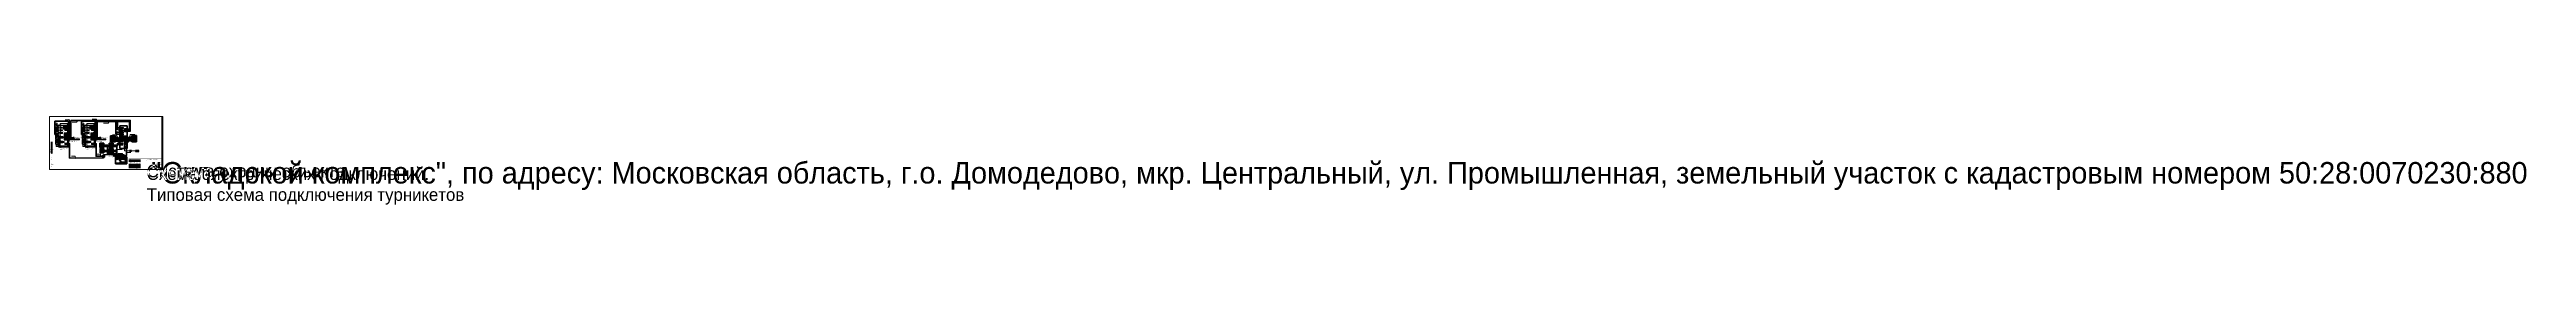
# Paper-space layout 'Турникеты' of a CAD drawing. Header units: millimetres. Extents: x -109 to 13670, y -159 to 334.
# The model-space entities are those that its viewports show. They can reach past a viewport. Long polylines and large blocks are cut down to what shows.
import ezdxf
from ezdxf.enums import TextEntityAlignment as Align

# ---------------------------------------------------------------- set-up
doc = ezdxf.new("R2018")
doc.units = ezdxf.units.MM
doc.linetypes.add('IMPORT-IMPORT-DASHED', pattern=[19.05, 12.7, -6.35])
doc.layers.add('_Рамка и штамп', color=7, linetype='Continuous', lineweight=25)
doc.layers.add('Подписи', color=5, linetype='Continuous', lineweight=9)
doc.layers.add('СКУД', color=7, linetype='Continuous')
doc.layers.add('Слой 1', color=7, linetype='Continuous')
doc.styles.add('79', font='ariali.ttf', dxfattribs={"height": 1})
doc.styles.add('IsocPeur 2.5', font='isocpeur.ttf', dxfattribs={"height": 2.5})
doc.styles.add('IsocPeur 3.5', font='isocpeur.ttf', dxfattribs={"height": 3.5})
doc.styles.add('IsocPeur 5', font='isocpeur.ttf', dxfattribs={"height": 5})
doc.styles.get("Standard").update_dxf_attribs({"font": 'arial.ttf'})

# ---------------------------------------------------------------- blocks, each defined once
blk = doc.blocks.new('A$C9a5560e3')
h = blk.add_hatch(color=5)
h.dxf.hatch_style = 1
h.paths.add_polyline_path([(5, 6), (0, 6), (1, 5), (1, 1), (0, 0), (0, 0), (3, 0), (2, 1), (2, 6), (5, 6), (5, 2), (5, 2), (4, 2), (4, 2), (4, 3), (4, 3), (3, 2), (3, 2), (4, 1), (4, 1), (5, 1), (5, 0), (5, -1), (5, -1), (4, -1), (7, -1), (7, -1), (6, -1), (6, 0), (6, 1), (7, 1), (7, 1), (8, 1), (8, 2), (9, 2), (9, 3), (10, 3), (10, 4), (10, 4), (10, 5), (10, 6), (10, 7), (9, 7), (9, 8), (8, 9), (7, 9), (7, 9), (6, 9), (5, 9), (4, 9), (3, 9), (3, 8), (3, 8), (4, 7), (4, 8), (4, 8), (4, 8), (5, 9), (5, 9)])
h.paths.add_polyline_path([(6, 6), (6, 9), (7, 9), (7, 8), (8, 8), (8, 8), (9, 7), (9, 7), (9, 6), (9, 6), (9, 5), (9, 5), (7, 5), (7, 5), (7, 5), (7, 5), (9, 5), (9, 4), (9, 3), (9, 3), (9, 3), (8, 2), (7, 2), (7, 2), (6, 2), (6, 5), (6, 6), (7, 6), (7, 6)], flags=16)
h = blk.add_hatch(color=141)
h.dxf.hatch_style = 1
h.paths.add_polyline_path([(3, 0), (0, 0), (0, 0), (3, 0)])
h = blk.add_hatch(color=141)
h.dxf.hatch_style = 1
h.paths.add_polyline_path([(5, 6), (2, 6), (2, 1), (2, 0), (2, 5), (5, 5)])
h = blk.add_hatch(color=141)
h.dxf.hatch_style = 1
h.paths.add_polyline_path([(5, 8), (5, 8), (5, 9), (5, 9), (4, 8), (4, 8), (4, 8), (4, 7), (4, 6), (4, 7), (5, 8)])
h = blk.add_hatch(color=141)
h.dxf.hatch_style = 1
h.paths.add_polyline_path([(7, 8), (7, 9), (6, 9), (6, 6), (7, 6), (7, 8), (7, 8), (7, 8), (8, 7), (9, 7), (9, 7), (8, 8), (8, 8)])
h = blk.add_hatch(color=141)
h.dxf.hatch_style = 1
h.paths.add_polyline_path([(10, 3), (10, 3), (10, 4), (10, 5), (10, 5), (10, 6), (10, 7), (10, 6), (10, 5), (10, 4), (10, 4), (10, 3), (9, 3), (9, 2), (8, 2), (8, 1), (7, 1), (7, 1), (6, 1), (6, 0), (6, -1), (7, -1), (7, -1), (7, 0), (8, 0), (9, 1), (10, 2)])
h = blk.add_hatch(color=141)
h.dxf.hatch_style = 1
h.paths.add_polyline_path([(7, 6), (7, 6), (6, 6), (6, 5), (6, 2), (7, 2), (7, 5), (7, 5), (7, 5), (7, 5), (8, 5)])
h = blk.add_hatch(color=141)
h.dxf.hatch_style = 1
h.paths.add_polyline_path([(9, 5), (7, 5), (7, 4), (9, 4), (9, 4)])
h = blk.add_hatch(color=141)
h.dxf.hatch_style = 1
h.paths.add_polyline_path([(7, -1), (4, -1), (5, -2), (7, -2)])
blk = doc.blocks.new('*U52')
at = {"lineweight": 20}
for p, q in [((440, 55), (505, 55)), ((440, 50), (505, 50)), ((440, 45), (505, 45)), ((440, 30), (505, 30)), ((440, 25), (505, 25)), ((440, 20), (505, 20)), ((440, 15), (505, 15)), ((440, 10), (505, 10))]:
    blk.add_line(p, q, dxfattribs=at)
at = {"color": 0, "lineweight": 20}
blk.add_lwpolyline([(0, 297), (0, 0), (630, 0), (630, 297)], close=True, dxfattribs=at)
at = {"color": 0, "lineweight": 50, "const_width": 0.5}
blk.add_lwpolyline([(20, 292), (20, 5), (625, 5), (625, 292)], close=True, dxfattribs=at)
at = {"color": 0, "lineweight": 50}
for points, const_width in [([(20, 155), (0, 155)], 0.5), ([(5, 90), (5, 155)], 0.5), ([(20, 145), (5, 145)], 0.5), ([(20, 90), (0, 90)], 0.5), ([(20, 130), (5, 130)], 0.5), ([(20, 110), (5, 110)], 0.5), ([(8, 5), (8, 90)], 0.5), ([(20, 65), (8, 65)], 0.5), ([(20, 30), (8, 30)], 0.5), ([(20, 5), (8, 5)], 0.5), ([(13, 5), (13, 90)], 0.5), ([(625, 60), (440, 60), (440, 5)], 0.5), ([(440, 40), (505, 40)], 0.5), ([(440, 35), (505, 35)], 0.5), ([(450, 60), (450, 35)], 0.5), ([(460, 60), (460, 5)], 0.5), ([(480, 60), (480, 5)], 0.5), ([(495, 60), (495, 5)], 0.5), ([(505, 60), (505, 5)], 0.5), ([(505, 50), (625, 50)], 0.5), ([(625, 35), (505, 35)], 0.5), ([(625, 20), (505, 20)], 0.5), ([(575, 5), (575, 35)], 0.5), ([(575, 30), (625, 30)], 0.5), ([(590, 20), (590, 35)], 0.5), ([(605, 20), (605, 35)], 0.5), ([(625, 5), (625, 5)], 0.0000005), ([(625, 5), (625, 5)], 0.0000005), ([(625, 5), (625, 5)], 0.0000005), ([(625, 5), (625, 5)], 0.0000005), ([(625, 5), (625, 5)], 0.0000005)]:
    blk.add_lwpolyline(points, dxfattribs=dict(at, const_width=const_width))
at = {"color": 0, "lineweight": 20}
for points in [[(10, 90), (10, 155)], [(15, 90), (15, 155)], [(625, 5), (625, 5)], [(625, 5), (625, 5)], [(625, 5), (625, 5)], [(625, 5), (625, 5)], [(625, 5), (625, 5)], [(625, 5), (625, 5)], [(625, 5), (625, 5)]]:
    blk.add_lwpolyline(points, dxfattribs=at)
blk.add_point((625, 5))
blk.add_blockref('A$C9a5560e3', (577, 9))
at = {"color": 0, "lineweight": -2, "style": 'IsocPeur 2.5'}
for s, p in [('Согласовано', (2, 102)), ('Взам. инв.№', (11, 78)), ('Подпись  и  дата', (11, 48)), ('Инв.№ подл.', (11, 18))]:
    blk.add_text(s, height=2.5, rotation=90, dxfattribs=at).set_placement(p, align=Align.MIDDLE_CENTER)
at = {"style": 'IsocPeur 2.5'}
for s, p in [('Копировал:', (506, 2)), ('Формат A4x3', (600, 2))]:
    blk.add_text(s, height=2.5, dxfattribs=at).set_placement(p, align=Align.MIDDLE_RIGHT)
at = {"color": 0, "lineweight": -2, "style": 'IsocPeur 2.5'}
for s in ['Лист', 'Дата', 'Подп.', 'Лист', 'Изм.']:
    blk.add_text(s, height=0.0000025, dxfattribs=at).set_placement((625, 5), align=Align.MIDDLE_CENTER)
at = {"color": 0, "lineweight": -2, "style": 'IsocPeur 2.5', "width": 0.9}
for s in ['№ док.', 'Кол.уч.']:
    blk.add_text(s, height=0.0000025, dxfattribs=at).set_placement((625, 5), align=Align.MIDDLE_CENTER)
for s, insert, char_height, width, attachment_point, style in [('Разраб.', (441, 30), 2.5, 13.1, 7, 'IsocPeur 2.5'), ('Н. контр.', (441, 15), 2.5, 17.97, 7, 'IsocPeur 2.5'), ('ГИП', (441, 11), 2.5, 9.03, 7, 'IsocPeur 2.5'), ('Изм.', (445, 38), 2.5, 10, 5, 'IsocPeur 2.5'), ('Лист', (455, 38), 2.5, 10, 5, 'IsocPeur 2.5'), ('N докум.', (470, 37), 2.5, 20, 5, 'IsocPeur 2.5'), ('Подпись', (488, 38), 2.5, 15, 5, 'IsocPeur 2.5'), ('Дата', (500, 37), 2.5, 10, 5, 'IsocPeur 2.5'), ('Стадия', (582, 32), 2.5, 15, 5, 'IsocPeur 2.5'), ('Р', (582, 25), 4, 15, 5, 'IsocPeur 2.5'), ('{\\W0.5;\\T0.9;\\C5;АО "ПРОЕКТРУСЭНЕРГО"}', (606, 12), 5, 34.73, 5, 'IsocPeur 3.5'), ('Лист', (598, 32), 2.5, 15, 5, 'IsocPeur 2.5'), ('Листов', (615, 32), 2.5, 20, 5, 'IsocPeur 2.5')]:
    blk.add_mtext(s, dxfattribs=dict(insert=insert, char_height=char_height, width=width, attachment_point=attachment_point, style=style))
at = {"insert": (441, 25), "char_height": 2.5, "attachment_point": 7, "style": 'IsocPeur 2.5'}
blk.add_mtext('Проверил', dxfattribs=at)
at = {"style": 'IsocPeur 2.5'}
for tag, p in [('РАЗРАБ', (461, 30)), ('ПРОВЕРИЛ', (461, 25)), ('Н_КОНТР', (461, 15)), ('ГИП', (461, 10))]:
    blk.add_attdef(tag, text='', height=2.5, dxfattribs=at).set_placement(p, align=Align.BOTTOM_LEFT)
for tag, p in [('ДАТА_ГИП', (500, 10)), ('ДАТА_ПР', (500, 25)), ('ДАТА_НК', (500, 15)), ('ДАТА', (500, 30))]:
    blk.add_attdef(tag, text='', height=2.5, dxfattribs=at).set_placement(p, align=Align.BOTTOM_CENTER)
at = {"lineweight": 30}
for tag, p in [('ИМЯ_ПРОЕКТА', (540, 28)), ('НАЗВАНИЕ_ТЕКУЩЕГО_ЛИСТА', (540, 12)), ('ОПИСАНИЕ', (565, 42))]:
    blk.add_attdef(tag, text='', height=2.5, dxfattribs=at).set_placement(p, align=Align.MIDDLE_CENTER)
for tag, height, style, p in [('ШИФР', 5, 'IsocPeur 5', (565, 55)), ('ЛИСТ', 3.5, 'IsocPeur 3.5', (598, 25)), ('ЛИСТОВ', 3.5, 'IsocPeur 3.5', (615, 25))]:
    blk.add_attdef(tag, text='', height=height, dxfattribs=dict(style=style)).set_placement(p, align=Align.MIDDLE_CENTER)
blk = doc.blocks.new('Макеев')
at = {"color": 172}
blk.add_lwpolyline([(3, 0), (3, 0), (3, 0), (3, 0), (3, 0), (3, -1), (3, -1), (3, -1), (3, -1), (3, -1), (3, -1), (3, -1), (4, -1), (4, -1), (4, -1), (4, 0), (5, 0), (5, 1), (5, 1), (5, 1), (5, 2), (6, 2), (6, 2), (6, 3), (6, 3), (6, 3), (6, 3), (6, 3), (6, 3), (6, 2), (6, 2), (6, 2), (6, 2), (5, 2), (5, 1), (5, 1), (5, 1), (5, 1), (5, 0), (5, 0), (5, 0), (5, 0), (5, 0), (5, 0), (5, 0), (5, 0), (5, 0), (6, 0), (6, 0), (6, 1), (6, 1), (7, 2), (7, 1), (6, 1), (6, 1), (6, 0), (6, 0), (6, 0), (6, 0), (6, 0), (7, 0), (7, 0), (7, 0), (7, 0), (7, 0), (8, 1), (8, 1), (8, 2), (8, 2), (8, 3), (9, 3), (9, 4), (9, 4), (9, 4), (9, 4), (9, 5), (9, 5), (9, 5), (8, 5), (8, 5), (8, 5), (8, 5), (8, 5), (7, 5), (7, 5), (7, 5), (7, 4), (6, 4), (6, 4), (6, 3), (5, 2), (5, 2), (5, 1), (4, 1), (4, 0), (4, 0), (4, 0), (4, -1), (4, -1), (4, -1), (4, -1), (4, -2), (4, -2), (5, -2), (5, -2), (5, -2), (6, -2), (6, -2), (6, -2), (7, -1), (7, -1), (8, -1), (8, 0), (8, 0), (9, 0), (9, 1), (10, 2), (10, 2), (10, 3), (11, 3), (11, 3), (11, 4), (11, 4), (11, 4), (11, 4), (11, 4), (11, 4), (11, 4), (11, 3), (10, 3), (10, 3), (10, 2), (10, 1), (9, 1), (9, 1), (9, 0), (9, 0), (9, 0), (9, 0), (9, 0), (9, 0), (9, 0), (9, 0), (10, 0), (10, 0), (10, 0), (10, 0), (10, 1), (10, 1), (10, 1), (10, 1), (9, 0), (9, 0)], dxfattribs=at)
blk = doc.blocks.new('Лепин')
at = {"color": 172, "const_width": 0.107}
blk.add_lwpolyline([(8, 4), (1, 0), (0, 0), (1, -1), (2, -1), (2, 0), (3, 0), (4, 1), (5, 1), (6, 2), (8, 4), (10, 5), (10, 5), (10, 6), (10, 6), (10, 6), (9, 5), (8, 4), (7, 3), (8, 4), (6, 2), (6, 1), (6, 1), (6, 1), (8, 2), (9, 2), (10, 3), (10, 4), (10, 4), (9, 4), (9, 3), (9, 3), (8, 2), (8, 2), (8, 1), (8, 1), (8, 1), (9, 1), (11, 4), (11, 4), (11, 4), (10, 3), (10, 3), (10, 2), (10, 2), (10, 1), (11, 2), (12, 2), (12, 3), (12, 3), (12, 3), (11, 3), (11, 2), (10, 2), (10, 1), (11, 1), (11, 0), (11, 0), (11, 0), (11, -1), (11, -1), (10, -1), (8, 0), (7, 0), (6, 0), (6, 0), (6, -1), (6, -1), (7, 0), (8, 1), (10, 1), (13, 2)], dxfattribs=at)
blk = doc.blocks.new('A$Ca35e96d6')
at = {"color": 5, "lineweight": 20, "transparency": 33554687}
for p, q in [((-5, -18), (-8, -21)), ((-6, -19), (-5, -18)), ((-6, -19), (-6, -19)), ((-6, -20), (-6, -19)), ((-6, -19), (-6, -19)), ((-6, -19), (-6, -19)), ((-5, -20), (-6, -20)), ((-6, -20), (-6, -20)), ((-6, -20), (-6, -20)), ((-6, -20), (-6, -20)), ((-5, -18), (-4, -17)), ((-5, -18), (-5, -18)), ((-4, -19), (-5, -20)), ((-4, -17), (0, -13)), ((-4, -17), (-4, -17)), ((-3, -18), (-4, -19)), ((-2, -16), (-3, -17)), ((-3, -18), (-2, -17)), ((-3, -17), (-3, -17)), ((-3, -17), (-3, -17)), ((-3, -17), (-3, -18)), ((-2, -18), (-3, -18)), ((-1, -14), (-2, -15)), ((-2, -15), (-2, -16)), ((-2, -17), (-1, -16)), ((-1, -17), (-2, -17)), ((-2, -17), (-2, -18)), ((-2, -17), (-2, -17)), ((0, -14), (-1, -15)), ((-1, -16), (2, -14)), ((0, -14), (-1, -14)), ((0, -16), (-1, -17)), ((-1, -17), (-1, -17)), ((0, -13), (0, -14)), ((1, -13), (0, -14)), ((2, -14), (0, -15)), ((1, -15), (0, -16)), ((0, -15), (0, -16)), ((0, -16), (0, -16)), ((0, -16), (0, -16)), ((0, -16), (0, -16)), ((0, -16), (0, -16)), ((0, -16), (0, -17)), ((0, -17), (1, -16)), ((0, -17), (0, -17)), ((0, -17), (0, -17)), ((2, -15), (1, -15)), ((1, -15), (1, -15)), ((2, -14), (2, -14)), ((2, -14), (2, -14)), ((3, -14), (2, -15)), ((2, -14), (2, -14)), ((3, -15), (2, -15)), ((2, -15), (2, -15)), ((2, -15), (2, -15)), ((2, -15), (2, -15)), ((2, -15), (4, -15)), ((3, -13), (3, -13)), ((4, -14), (3, -14)), ((3, -14), (3, -15)), ((4, -15), (3, -15)), ((3, -15), (3, -15)), ((3, -15), (4, -15)), ((4, -15), (5, -14)), ((5, -14), (4, -14)), ((4, -14), (4, -14)), ((4, -14), (4, -15)), ((4, -15), (4, -14)), ((4, -14), (5, -14)), ((4, -15), (4, -15)), ((5, -14), (5, -14)), ((5, -14), (7, -14))]:
    blk.add_line(p, q, dxfattribs=at)
for centre, radius, start, end in [((37, -62), 60.8, 129.247, 134.061), ((0, -13), 0.062, 62.8187, 117.0837), ((0, -13), 0.046, 319.707, 52.1372), ((1, -14), 0.575, 19.5703, 123.2095), ((-10, 2), 21.6, 300.0713, 311.3347), ((3, -14), 1.12, 90.9172, 122.183), ((3, -13), 0.444, 298.5028, 11.9916), ((4, -14), 0.15, 312.9897, 69.0183), ((4, -14), 0.707, 76.8442, 131.651), ((5, -14), 0.224, 303.6984, 28.592), ((5, -14), 0.33, 65.4216, 132.2439)]:
    blk.add_arc(centre, radius, start, end, dxfattribs=at)
at = {"xscale": 0.9379909258457243, "yscale": 0.9379909258457243, "zscale": 0.9379909258457243}
for p in [(-8, -7), (-7, -22)]:
    blk.add_blockref('Макеев', p, dxfattribs=at)
at = {"layer": 'Подписи', "color": 172, "xscale": 0.5634740352355432, "yscale": 0.5634740352355432, "zscale": 0.5634740352355432}
blk.add_blockref('Лепин', (-4, -2), dxfattribs=at)

msp = doc.modelspace()

# ---------------------------------------------------------------- hatches: boundary and pattern name
at = {"layer": 'СКУД', "lineweight": 18, "true_color": 0x000000}
h = msp.add_hatch(color=18, dxfattribs=at)
h.dxf.hatch_style = 2
h.paths.add_polyline_path([(40449, 160978), (40351, 160978), (40351, 161211), (40449, 161211)])
h = msp.add_hatch(color=18, dxfattribs=at)
h.dxf.hatch_style = 2
h.paths.add_polyline_path([(41099, 160978), (41001, 160978), (41001, 161211), (41099, 161211)])
h = msp.add_hatch(color=18, dxfattribs=at)
h.dxf.hatch_style = 2
h.paths.add_polyline_path([(41368, 160978), (41270, 160978), (41270, 161211), (41368, 161211)])
h = msp.add_hatch(color=18, dxfattribs=at)
h.dxf.hatch_style = 2
h.paths.add_polyline_path([(42018, 160978), (41920, 160978), (41920, 161211), (42018, 161211)])
h = msp.add_hatch(color=18, dxfattribs=at)
h.dxf.hatch_style = 2
h.paths.add_polyline_path([(59377, 160980), (59279, 160980), (59279, 161213), (59377, 161213)])
h = msp.add_hatch(color=18, dxfattribs=at)
h.dxf.hatch_style = 2
h.paths.add_polyline_path([(60027, 160980), (59929, 160980), (59929, 161213), (60027, 161213)])
h = msp.add_hatch(color=18, dxfattribs=at)
h.dxf.hatch_style = 2
h.paths.add_polyline_path([(60296, 160980), (60198, 160980), (60198, 161213), (60296, 161213)])
h = msp.add_hatch(color=18, dxfattribs=at)
h.dxf.hatch_style = 2
h.paths.add_polyline_path([(60946, 160980), (60848, 160980), (60848, 161213), (60946, 161213)])
h = msp.add_hatch(dxfattribs=at)
h.set_pattern_fill('ANGLE', color=18, scale=0.924)
h.set_pattern_definition([(0, (-63707.487, 201454.147), (0, 6.45414), [4.69392, -1.76022]), (90, (-63707.487, 201454.147), (-6.45414, 4e-16), [4.69392, -1.76022])])
h.paths.add_polyline_path([(83663, 159790), (83562, 159790), (83462, 159790, 0.99996665)])
h.paths.add_polyline_path([(83562, 159891, 0.41421356), (83462, 159790), (83562, 159790)])
h.paths.add_polyline_path([(83562, 159891), (83562, 159790), (83663, 159790, 0.4142331)])
h = msp.add_hatch(dxfattribs=at)
h.set_pattern_fill('ANGLE', color=18, scale=0.924)
h.set_pattern_definition([(0, (-62725.181, 204489.545), (0, 6.45414), [4.69392, -1.76022]), (90, (-62725.181, 204489.545), (-6.45414, 4e-16), [4.69392, -1.76022])])
h.paths.add_polyline_path([(84645, 162826), (84545, 162826), (84444, 162826, 0.99996665)])
h.paths.add_polyline_path([(84545, 162926, 0.41421356), (84444, 162826), (84545, 162826)])
h.paths.add_polyline_path([(84545, 162926), (84545, 162826), (84645, 162826, 0.4142331)])
h = msp.add_hatch(dxfattribs=at)
h.set_pattern_fill('ANGLE', color=18, scale=0.924)
h.set_pattern_definition([(0, (10497.1826, 194625.5854), (0, 6.45414), [4.69392, -1.76022]), (90, (10497.1826, 194625.5854), (-6.45414, 4e-16), [4.69392, -1.76022])])
h.paths.add_polyline_path([(42372, 152962), (42472, 152962), (42573, 152962, -0.99996665)])
h.paths.add_polyline_path([(42472, 153062, -0.41421356), (42573, 152962), (42472, 152962)])
h.paths.add_polyline_path([(42472, 153062), (42472, 152962), (42372, 152962, -0.4142331)])
h = msp.add_hatch(dxfattribs=at)
h.set_pattern_fill('ANGLE', color=18, scale=0.924)
h.set_pattern_definition([(0, (29425.353, 194627.0783), (0, 6.45414), [4.69392, -1.76022]), (90, (29425.353, 194627.0783), (-6.45414, 4e-16), [4.69392, -1.76022])])
h.paths.add_polyline_path([(61300, 152963), (61400, 152963), (61501, 152963, -0.99996665)])
h.paths.add_polyline_path([(61400, 153064, -0.41421356), (61501, 152963), (61400, 152963)])
h.paths.add_polyline_path([(61400, 153064), (61400, 152963), (61300, 152963, -0.4142331)])
h = msp.add_hatch(dxfattribs=at)
h.set_pattern_fill('ANGLE', color=18, scale=0.8)
h.set_pattern_definition([(0, (55932.6585, 186924.544), (0, 5.588), [4.064, -1.524]), (90, (55932.6585, 186924.544), (-5.588, 3e-16), [4.064, -1.524])])
h.paths.add_polyline_path([(76308, 150852), (76395, 150852), (76482, 150852, -0.99996665)])
h.paths.add_polyline_path([(76395, 150939, -0.41421356), (76482, 150852), (76395, 150852)])
h.paths.add_polyline_path([(76395, 150939), (76395, 150852), (76308, 150852, -0.4142331)])
h = msp.add_hatch(dxfattribs=at)
h.set_pattern_fill('ANGLE', color=18, scale=0.8)
h.set_pattern_definition([(0, (55932.6585, 186518.299), (0, 5.588), [4.064, -1.524]), (90, (55932.6585, 186518.299), (-5.588, 3e-16), [4.064, -1.524])])
h.paths.add_polyline_path([(76308, 150446), (76395, 150446), (76482, 150446, -0.99996665)])
h.paths.add_polyline_path([(76395, 150533, -0.41421356), (76482, 150446), (76395, 150446)])
h.paths.add_polyline_path([(76395, 150533), (76395, 150446), (76308, 150446, -0.4142331)])
h = msp.add_hatch(dxfattribs=at)
h.set_pattern_fill('ANGLE', color=18, scale=0.8)
h.set_pattern_definition([(0, (55932.6585, 186094.532), (0, 5.588), [4.064, -1.524]), (90, (55932.6585, 186094.532), (-5.588, 3e-16), [4.064, -1.524])])
h.paths.add_polyline_path([(76308, 150022), (76395, 150022), (76482, 150022, -0.99996665)])
h.paths.add_polyline_path([(76395, 150109, -0.41421356), (76482, 150022), (76395, 150022)])
h.paths.add_polyline_path([(76395, 150109), (76395, 150022), (76308, 150022, -0.4142331)])
h = msp.add_hatch(dxfattribs=at)
h.set_pattern_fill('ANGLE', color=18, scale=0.8)
h.set_pattern_definition([(0, (55932.6585, 185666.9925), (0, 5.588), [4.064, -1.524]), (90, (55932.6585, 185666.9925), (-5.588, 3e-16), [4.064, -1.524])])
h.paths.add_polyline_path([(76308, 149594), (76395, 149594), (76482, 149594, -0.99996665)])
h.paths.add_polyline_path([(76395, 149681, -0.41421356), (76482, 149594), (76395, 149594)])
h.paths.add_polyline_path([(76395, 149681), (76395, 149594), (76308, 149594, -0.4142331)])
h = msp.add_hatch(dxfattribs=at)
h.set_pattern_fill('ANGLE', color=18, scale=0.8)
h.set_pattern_definition([(0, (55987.561, 183218.6275), (0, 5.588), [4.064, -1.524]), (90, (55987.561, 183218.6275), (-5.588, 3e-16), [4.064, -1.524])])
h.paths.add_polyline_path([(76363, 147146), (76450, 147146), (76537, 147146, -0.99996665)])
h.paths.add_polyline_path([(76450, 147233, -0.41421356), (76537, 147146), (76450, 147146)])
h.paths.add_polyline_path([(76450, 147233), (76450, 147146), (76363, 147146, -0.4142331)])
h = msp.add_hatch(dxfattribs=at)
h.set_pattern_fill('ANGLE', color=18, scale=0.8)
h.set_pattern_definition([(0, (55987.561, 182812.382), (0, 5.588), [4.064, -1.524]), (90, (55987.561, 182812.382), (-5.588, 3e-16), [4.064, -1.524])])
h.paths.add_polyline_path([(76363, 146740), (76450, 146740), (76537, 146740, -0.99996665)])
h.paths.add_polyline_path([(76450, 146827, -0.41421356), (76537, 146740), (76450, 146740)])
h.paths.add_polyline_path([(76450, 146827), (76450, 146740), (76363, 146740, -0.4142331)])
h = msp.add_hatch(dxfattribs=at)
h.set_pattern_fill('ANGLE', color=18, scale=0.8)
h.set_pattern_definition([(0, (55987.561, 182388.6154), (0, 5.588), [4.064, -1.524]), (90, (55987.561, 182388.6154), (-5.588, 3e-16), [4.064, -1.524])])
h.paths.add_polyline_path([(76363, 146316), (76450, 146316), (76537, 146316, -0.99996665)])
h.paths.add_polyline_path([(76450, 146403, -0.41421356), (76537, 146316), (76450, 146316)])
h.paths.add_polyline_path([(76450, 146403), (76450, 146316), (76363, 146316, -0.4142331)])
h = msp.add_hatch(dxfattribs=at)
h.set_pattern_fill('ANGLE', color=18, scale=0.8)
h.set_pattern_definition([(0, (55987.561, 181961.076), (0, 5.588), [4.064, -1.524]), (90, (55987.561, 181961.076), (-5.588, 3e-16), [4.064, -1.524])])
h.paths.add_polyline_path([(76363, 145888), (76450, 145888), (76537, 145888, -0.99996665)])
h.paths.add_polyline_path([(76450, 145976, -0.41421356), (76537, 145888), (76450, 145888)])
h.paths.add_polyline_path([(76450, 145976), (76450, 145888), (76363, 145888, -0.4142331)])
h = msp.add_hatch(dxfattribs=at)
h.set_pattern_fill('ANGLE', color=18, scale=0.8)
h.set_pattern_definition([(0, (62589.679, 183250.6596), (0, 5.588), [4.064, -1.524]), (90, (62589.679, 183250.6596), (-5.588, 3e-16), [4.064, -1.524])])
h.paths.add_polyline_path([(82965, 147178), (83052, 147178), (83139, 147178, -0.99996665)])
h.paths.add_polyline_path([(83052, 147265, -0.41421356), (83139, 147178), (83052, 147178)])
h.paths.add_polyline_path([(83052, 147265), (83052, 147178), (82965, 147178, -0.4142331)])
h = msp.add_hatch(dxfattribs=at)
h.set_pattern_fill('ANGLE', color=18, scale=0.8)
h.set_pattern_definition([(0, (62589.679, 182844.4144), (0, 5.588), [4.064, -1.524]), (90, (62589.679, 182844.4144), (-5.588, 3e-16), [4.064, -1.524])])
h.paths.add_polyline_path([(82965, 146772), (83052, 146772), (83139, 146772, -0.99996665)])
h.paths.add_polyline_path([(83052, 146859, -0.41421356), (83139, 146772), (83052, 146772)])
h.paths.add_polyline_path([(83052, 146859), (83052, 146772), (82965, 146772, -0.4142331)])
h = msp.add_hatch(dxfattribs=at)
h.set_pattern_fill('ANGLE', color=18, scale=0.8)
h.set_pattern_definition([(0, (62589.679, 182420.6475), (0, 5.588), [4.064, -1.524]), (90, (62589.679, 182420.6475), (-5.588, 3e-16), [4.064, -1.524])])
h.paths.add_polyline_path([(82965, 146348), (83052, 146348), (83139, 146348, -0.99996665)])
h.paths.add_polyline_path([(83052, 146435, -0.41421356), (83139, 146348), (83052, 146348)])
h.paths.add_polyline_path([(83052, 146435), (83052, 146348), (82965, 146348, -0.4142331)])
h = msp.add_hatch(dxfattribs=at)
h.set_pattern_fill('ANGLE', color=18, scale=0.8)
h.set_pattern_definition([(0, (62589.679, 181993.108), (0, 5.588), [4.064, -1.524]), (90, (62589.679, 181993.108), (-5.588, 3e-16), [4.064, -1.524])])
h.paths.add_polyline_path([(82965, 145920), (83052, 145920), (83139, 145920, -0.99996665)])
h.paths.add_polyline_path([(83052, 146008, -0.41421356), (83139, 145920), (83052, 145920)])
h.paths.add_polyline_path([(83052, 146008), (83052, 145920), (82965, 145920, -0.4142331)])
h = msp.add_hatch(dxfattribs=at)
h.set_pattern_fill('ANGLE', color=18, scale=0.8)
h.set_pattern_definition([(0, (62608.255, 186921.692), (0, 5.588), [4.064, -1.524]), (90, (62608.255, 186921.692), (-5.588, 3e-16), [4.064, -1.524])])
h.paths.add_polyline_path([(82983, 150849), (83070, 150849), (83157, 150849, -0.99996665)])
h.paths.add_polyline_path([(83070, 150936, -0.41421356), (83157, 150849), (83070, 150849)])
h.paths.add_polyline_path([(83070, 150936), (83070, 150849), (82983, 150849, -0.4142331)])
h = msp.add_hatch(dxfattribs=at)
h.set_pattern_fill('ANGLE', color=18, scale=0.8)
h.set_pattern_definition([(0, (62608.255, 186515.447), (0, 5.588), [4.064, -1.524]), (90, (62608.255, 186515.447), (-5.588, 3e-16), [4.064, -1.524])])
h.paths.add_polyline_path([(82983, 150443), (83070, 150443), (83157, 150443, -0.99996665)])
h.paths.add_polyline_path([(83070, 150530, -0.41421356), (83157, 150443), (83070, 150443)])
h.paths.add_polyline_path([(83070, 150530), (83070, 150443), (82983, 150443, -0.4142331)])
h = msp.add_hatch(dxfattribs=at)
h.set_pattern_fill('ANGLE', color=18, scale=0.8)
h.set_pattern_definition([(0, (62608.255, 186091.68), (0, 5.588), [4.064, -1.524]), (90, (62608.255, 186091.68), (-5.588, 3e-16), [4.064, -1.524])])
h.paths.add_polyline_path([(82983, 150019), (83070, 150019), (83157, 150019, -0.99996665)])
h.paths.add_polyline_path([(83070, 150106, -0.41421356), (83157, 150019), (83070, 150019)])
h.paths.add_polyline_path([(83070, 150106), (83070, 150019), (82983, 150019, -0.4142331)])
h = msp.add_hatch(dxfattribs=at)
h.set_pattern_fill('ANGLE', color=18, scale=0.8)
h.set_pattern_definition([(0, (62608.255, 185664.1404), (0, 5.588), [4.064, -1.524]), (90, (62608.255, 185664.1404), (-5.588, 3e-16), [4.064, -1.524])])
h.paths.add_polyline_path([(82983, 149592), (83070, 149592), (83157, 149592, -0.99996665)])
h.paths.add_polyline_path([(83070, 149679, -0.41421356), (83157, 149592), (83070, 149592)])
h.paths.add_polyline_path([(83070, 149679), (83070, 149592), (82983, 149592, -0.4142331)])
h = msp.add_hatch(dxfattribs=at)
h.set_pattern_fill('ANGLE', color=18, scale=0.8)
h.set_pattern_definition([(0, (77894.4083, 179020.4455), (0, 5.588), [4.064, -1.524]), (90, (77894.4083, 179020.4455), (-5.588, 3e-16), [4.064, -1.524])])
h.paths.add_polyline_path([(86441, 142948), (86354, 142948), (86267, 142948, 0.99996665)])
h.paths.add_polyline_path([(86354, 143035, 0.41421356), (86267, 142948), (86354, 142948)])
h.paths.add_polyline_path([(86354, 143035), (86354, 142948), (86441, 142948, 0.4142331)])
h = msp.add_hatch(dxfattribs=at)
h.set_pattern_fill('ANGLE', color=18, scale=0.8)
h.set_pattern_definition([(0, (78177.157, 179465.439), (0, 5.588), [4.064, -1.524]), (90, (78177.157, 179465.439), (-5.588, 3e-16), [4.064, -1.524])])
h.paths.add_polyline_path([(86724, 143393), (86637, 143393), (86550, 143393, 0.99996665)])
h.paths.add_polyline_path([(86637, 143480, 0.41421356), (86550, 143393), (86637, 143393)])
h.paths.add_polyline_path([(86637, 143480), (86637, 143393), (86724, 143393, 0.4142331)])

# ---------------------------------------------------------------- linework, layer by layer
at = {"lineweight": 18}
for p, q in [((43290, 166077), (48525, 166077)), ((46216, 159420), (46216, 154149)), ((48525, 161057), (48525, 159420)), ((48794, 165019), (48794, 161057)), ((48794, 159420), (48794, 154149)), ((62218, 166079), (67453, 166079)), ((65144, 159422), (65144, 154150)), ((67453, 161059), (67453, 159422)), ((67722, 165021), (67722, 161059)), ((67722, 159422), (67722, 154150)), ((42970, 156955), (42970, 156074)), ((42970, 156510), (42970, 155629)), ((42970, 153621), (42970, 152740)), ((42970, 153176), (42970, 152295)), ((43290, 156955), (43290, 153622)), ((43290, 152295), (43290, 150320)), ((43290, 150320), (48525, 150320)), ((48525, 154148), (48525, 152029)), ((48525, 151146), (48525, 150320)), ((48831, 152028), (48831, 151146)), ((61898, 156957), (61898, 156076)), ((61898, 156512), (61898, 155631)), ((61898, 153623), (61898, 152741)), ((61898, 153178), (61898, 152296)), ((62218, 156957), (62218, 153623)), ((62218, 152296), (62218, 150322)), ((62218, 150322), (67454, 150322)), ((67453, 154150), (67453, 152030)), ((67453, 151148), (67454, 150322)), ((67760, 152029), (67760, 151148)), ((90379, 146525), (90549, 146525)), ((90825, 146527), (92653, 146527))]:
    msp.add_line(p, q, dxfattribs=at)
at = {"lineweight": 50}
for p, q in [((71553, 152030), (71553, 148993)), ((71608, 148324), (71608, 145287)), ((74298, 152030), (74298, 148993)), ((74353, 148324), (74353, 145287)), ((78210, 148356), (78210, 145319)), ((78228, 152028), (78228, 148990)), ((80955, 148356), (80955, 145319)), ((80974, 152028), (80974, 148990))]:
    msp.add_line(p, q, dxfattribs=at)
at = {"lineweight": 18}
for points in [[(41144, 165506), (39651, 165506), (39651, 166354), (41144, 166354)], [(39819, 163797), (42041, 163797), (42041, 162458), (39819, 162458)], [(42056, 160621), (40303, 160621), (40303, 161949), (42056, 161949)], [(42079, 158851), (40327, 158851), (40327, 160179), (42079, 160179)], [(60072, 165507), (58579, 165507), (58579, 166355), (60072, 166355)], [(58747, 163798), (60969, 163798), (60969, 162460), (58747, 162460)], [(60984, 160623), (59232, 160623), (59232, 161951), (60984, 161951)], [(61007, 158853), (59255, 158853), (59255, 160181), (61007, 160181)], [(39880, 157677), (41518, 157677), (41518, 154835), (39880, 154835)], [(39932, 154341), (41571, 154341), (41571, 151500), (39932, 151500)], [(40362, 151024), (41598, 151024), (41598, 149642), (40362, 149642)], [(58808, 157678), (60447, 157678), (60447, 154837), (58808, 154837)], [(58860, 154343), (60499, 154343), (60499, 151502), (58860, 151502)], [(59290, 151026), (60527, 151026), (60527, 149643), (59290, 149643)]]:
    msp.add_lwpolyline(points, close=True, dxfattribs=at)
for points in [[(46926, 168846), (50026, 168838), (50026, 156538)], [(51766, 167148), (54944, 167148), (55726, 168348)], [(66001, 169126), (69102, 169118), (69102, 156548)], [(74116, 166326), (77294, 166326), (78076, 167526)], [(51311, 142868), (53887, 142868), (54126, 141348)], [(69481, 144293), (72057, 144293), (72306, 142688)], [(73981, 142591), (73981, 142594)], [(84745, 156008), (84745, 152865), (85369, 152865), (85369, 156239)], [(86352, 142934), (86352, 142579), (87019, 142579), (87019, 141058)], [(89014, 148336), (89014, 146527), (90104, 146527)], [(91962, 156238), (91962, 152866), (91339, 152866), (91339, 156241)]]:
    msp.add_lwpolyline(points, dxfattribs=at)
at = {"color": 251, "lineweight": 18, "true_color": 0x636466}
msp.add_lwpolyline([(90458, 162531), (90458, 160308)], dxfattribs=at)
at = {"lineweight": 50}
for points in [[(82552, 157434), (79129, 157434)], [(79129, 157434), (79129, 152945)], [(82552, 152945), (79129, 152945)], [(82552, 157434), (82552, 152945)], [(94155, 157656), (94155, 153166)], [(94155, 157656), (97579, 157656)], [(94155, 153166), (97579, 153166)], [(97579, 157656), (97579, 153166)]]:
    msp.add_lwpolyline(points, dxfattribs=at)
at = {"lineweight": 18}
for centre, start, end in [((90241, 146525), 0, 180), ((90687, 146527), 0.003328, 180.873352)]:
    msp.add_arc(centre, 138, start, end, dxfattribs=at)
at = {"layer": 'СКУД', "lineweight": 53}
for p, q in [((39424, 167698), (39415, 158325)), ((50749, 168352), (50749, 156148)), ((58352, 167700), (58344, 158326)), ((69677, 167524), (69677, 156149)), ((39415, 158325), (42087, 158325)), ((42087, 158325), (42087, 149480)), ((42087, 149480), (49225, 149480)), ((58344, 158326), (61015, 158326)), ((61015, 158326), (61015, 149482)), ((61015, 149482), (68153, 149482))]:
    msp.add_line(p, q, dxfattribs=at)
at = {"layer": 'СКУД', "color": 18, "lineweight": 18, "true_color": 0x000000}
for p, q in [((43034, 165018), (43034, 165028)), ((43034, 164547), (43034, 164537)), ((43034, 164537), (43035, 164537)), ((43034, 163357), (43034, 163367)), ((43034, 162887), (43034, 162877)), ((43034, 162877), (43035, 162877)), ((43034, 161545), (43034, 161555)), ((43034, 161075), (43034, 161065)), ((43034, 161065), (43036, 161065)), ((43036, 159990), (43036, 159999)), ((43036, 159519), (43036, 159529)), ((43036, 159519), (43036, 159509)), ((43036, 159509), (43038, 159509)), ((43036, 159049), (43036, 159039)), ((43036, 159039), (43038, 159039)), ((43617, 164557), (43617, 164537)), ((43617, 162897), (43617, 162877)), ((43618, 161085), (43618, 161065)), ((43620, 159529), (43620, 159509)), ((43620, 159058), (43620, 159039)), ((50132, 164014), (49920, 163801)), ((50132, 163544), (49920, 163331)), ((50132, 163044), (49920, 162831)), ((55640, 168450), (55852, 168238)), ((61962, 165019), (61962, 165029)), ((61962, 164549), (61962, 164539)), ((61962, 164539), (61964, 164539)), ((61962, 163359), (61962, 163369)), ((61962, 162888), (61962, 162879)), ((61962, 162879), (61964, 162879)), ((61963, 161547), (61963, 161557)), ((61963, 161076), (61963, 161067)), ((61963, 161067), (61964, 161067)), ((61965, 159991), (61965, 160001)), ((61965, 159521), (61965, 159530)), ((61965, 159521), (61965, 159511)), ((61965, 159511), (61966, 159511)), ((61965, 159050), (61965, 159040)), ((61965, 159040), (61966, 159040)), ((62545, 164559), (62545, 164539)), ((62545, 162898), (62545, 162879)), ((62546, 161086), (62546, 161067)), ((62548, 159530), (62548, 159511)), ((62548, 159060), (62548, 159040)), ((69212, 164014), (69000, 163801)), ((69212, 163544), (69000, 163331)), ((69212, 163044), (69000, 162831)), ((77990, 167628), (78202, 167416)), ((49507, 154760), (48791, 154760)), ((49511, 155234), (48794, 155234)), ((51647, 155638), (48796, 155638)), ((52059, 156108), (48797, 156108)), ((50132, 157084), (49920, 156871)), ((50132, 156644), (49920, 156431)), ((50142, 157964), (49930, 157751)), ((54151, 141802), (53981, 141633)), ((54211, 141432), (54041, 141263)), ((68436, 154762), (67719, 154762)), ((68439, 155236), (67722, 155236)), ((70575, 155639), (67724, 155639)), ((70987, 156110), (67725, 156110)), ((69202, 157974), (68990, 157761)), ((69202, 157084), (68990, 156871)), ((69212, 156654), (69000, 156441)), ((72321, 143227), (72151, 143058)), ((72391, 142782), (72221, 142613)), ((74439, 150022), (74306, 149949)), ((74494, 146316), (74361, 146243)), ((76395, 150022), (74439, 150022)), ((76450, 146316), (74494, 146316)), ((81096, 146348), (80963, 146275)), ((81114, 150019), (80981, 149946)), ((83052, 146348), (81096, 146348)), ((83070, 150019), (81114, 150019)), ((83327, 147715), (83115, 147503)), ((83226, 147609), (87286, 147609)), ((83498, 147715), (83286, 147503)), ((83665, 147715), (83453, 147503)), ((83832, 147715), (83620, 147503)), ((83842, 156514), (83630, 156301)), ((83932, 156044), (83720, 155831)), ((84002, 155524), (83790, 155311)), ((84072, 155054), (83860, 154841)), ((84152, 154554), (83940, 154341)), ((84222, 154084), (84010, 153871)), ((84302, 153534), (84090, 153321)), ((88241, 143602), (88071, 143433)), ((88761, 142802), (88591, 142633)), ((90331, 145452), (90161, 145283)), ((90216, 145364), (90216, 145364)), ((93596, 145364), (90216, 145364)), ((90781, 145452), (90611, 145283)), ((92350, 153734), (92562, 153521)), ((92430, 154294), (92642, 154081)), ((92500, 154774), (92712, 154561)), ((92580, 155274), (92792, 155061)), ((92640, 155744), (92852, 155531)), ((92730, 156264), (92942, 156051)), ((92790, 156734), (93002, 156521))]:
    msp.add_line(p, q, dxfattribs=at)
at = {"layer": 'СКУД', "color": 7, "lineweight": 20}
for p, q in [((83565, 159786), (83565, 158275)), ((84545, 162745), (84545, 161308)), ((49893, 155234), (50314, 155234)), ((50326, 155247), (50314, 155234)), ((50930, 154505), (50625, 154505)), ((51491, 155638), (51493, 155638)), ((51922, 156108), (51922, 155021)), ((51922, 155021), (51934, 155021)), ((51954, 155021), (51934, 155021)), ((52412, 155618), (52392, 155638)), ((68821, 155236), (69242, 155236)), ((69254, 155248), (69242, 155236)), ((69859, 154507), (69553, 154507)), ((70419, 155639), (70421, 155639)), ((70851, 156110), (70851, 155023)), ((70851, 155023), (70862, 155023)), ((70882, 155023), (70862, 155023)), ((71340, 155620), (71320, 155639))]:
    msp.add_line(p, q, dxfattribs=at)
at = {"layer": 'СКУД', "color": 7, "lineweight": 50}
for p, q in [((85751, 164570), (85751, 148327)), ((90957, 164570), (85751, 164570)), ((90958, 148328), (90958, 164570)), ((82531, 142441), (85776, 142441)), ((82531, 142441), (82531, 137252)), ((85751, 148328), (90958, 148328)), ((90605, 142441), (86096, 142441)), ((90612, 137253), (90612, 142441)), ((82531, 137252), (90612, 137253)), ((82534, 137859), (85722, 137859)), ((86114, 137859), (90605, 137859))]:
    msp.add_line(p, q, dxfattribs=at)
at = {"layer": 'СКУД', "color": 7, "linetype": 'IMPORT-IMPORT-DASHED', "lineweight": 15}
for p, q in [((51647, 155638), (51493, 155638)), ((52059, 156108), (51922, 156108)), ((53019, 156187), (53019, 156170)), ((70575, 155639), (70421, 155639)), ((70987, 156110), (70851, 156110)), ((71947, 156188), (71947, 156171))]:
    msp.add_line(p, q, dxfattribs=at)
at = {"layer": 'СКУД', "color": 7, "lineweight": 18}
for p, q in [((55620, 154570), (55620, 154703)), ((74548, 154572), (74548, 154705))]:
    msp.add_line(p, q, dxfattribs=at)
at = {"layer": 'СКУД', "color": 1, "lineweight": 18}
for p, q in [((68668, 142691), (73876, 142691)), ((73981, 142795), (73981, 143980)), ((76395, 149594), (76212, 149594)), ((76450, 145888), (76267, 145888)), ((76448, 149586), (76620, 149586)), ((76450, 145887), (76620, 145887)), ((76591, 145746), (76592, 144166)), ((83193, 144166), (76592, 144166)), ((76620, 149586), (76620, 149445)), ((76620, 145887), (76620, 149445)), ((76620, 145887), (76620, 146342)), ((83052, 145920), (82869, 145920)), ((83070, 149592), (82888, 149592)), ((83051, 149593), (83222, 149593)), ((83052, 149593), (83297, 149594)), ((83052, 145919), (83222, 145919)), ((83193, 145778), (83193, 144166)), ((83222, 145919), (83222, 149435)), ((83415, 149594), (83464, 149594)), ((83582, 149594), (83631, 149594)), ((83748, 149594), (83889, 149594)), ((86637, 143393), (86104, 143393)), ((86637, 143354), (86637, 143393)), ((86637, 143393), (86892, 143393))]:
    msp.add_line(p, q, dxfattribs=at)
at = {"layer": 'СКУД', "color": 241, "lineweight": 18, "true_color": 0xf7abae}
for p, q in [((69138, 143162), (73838, 143162)), ((74114, 143162), (74407, 143162)), ((74512, 143761), (74512, 143266)), ((76570, 146195), (76758, 146195)), ((76757, 146315), (76690, 146315)), ((76757, 149872), (76757, 146315)), ((76758, 146195), (76758, 146173)), ((76758, 146173), (76758, 144353)), ((83135, 144353), (76758, 144353)), ((83172, 149901), (83360, 149901)), ((83172, 146227), (83360, 146227)), ((83252, 144353), (83360, 144353)), ((83359, 150021), (83292, 150021)), ((83359, 146347), (83292, 146347)), ((83360, 149901), (83359, 146347)), ((83360, 146227), (83360, 146205)), ((83360, 146205), (83360, 144353)), ((83589, 150021), (83632, 150021)), ((83750, 150021), (83830, 150021)), ((83948, 150021), (84036, 150021)), ((89689, 143254), (89305, 143254)), ((89305, 143254), (89305, 141092)), ((90691, 143254), (89964, 143252)), ((90691, 148310), (90691, 143254))]:
    msp.add_line(p, q, dxfattribs=at)
at = {"layer": 'СКУД', "color": 5, "lineweight": 18}
for p, q in [((74439, 150852), (74306, 150779)), ((74439, 150852), (74306, 150779)), ((74494, 147146), (74361, 147073)), ((74494, 147146), (74361, 147073)), ((76395, 150852), (74439, 150852)), ((76450, 147146), (74494, 147146)), ((76448, 150844), (77090, 150844)), ((76588, 147283), (76870, 147283)), ((76588, 147008), (76870, 147008)), ((77008, 147145), (77090, 147145)), ((77090, 150844), (77090, 150641)), ((77090, 150641), (77090, 147145)), ((77092, 146942), (77092, 144777)), ((83135, 144776), (77092, 144777)), ((81096, 147178), (80963, 147105)), ((81096, 147178), (80963, 147105)), ((81114, 150849), (80981, 150776)), ((81114, 150849), (80981, 150776)), ((83052, 147178), (81096, 147178)), ((83070, 150849), (81114, 150849)), ((83190, 150989), (83472, 150989)), ((83190, 150714), (83472, 150714)), ((83190, 147315), (83472, 147315)), ((83190, 147040), (83472, 147040)), ((83253, 144777), (83302, 144776)), ((83420, 144777), (83469, 144777)), ((83586, 144777), (83694, 144777)), ((83610, 150851), (83831, 150851)), ((83610, 147177), (83693, 147177)), ((83693, 150648), (83693, 147177)), ((83694, 147040), (83694, 144777)), ((83949, 150851), (83977, 150851)), ((84095, 150851), (84145, 150851)), ((84263, 150851), (85756, 150851))]:
    msp.add_line(p, q, dxfattribs=at)
at = {"layer": 'СКУД', "color": 40, "lineweight": 18, "true_color": 0xf8d731}
for p, q in [((74439, 150446), (74306, 150373)), ((74494, 146740), (74361, 146667)), ((76212, 150446), (76395, 150446)), ((76267, 146740), (76450, 146740)), ((76588, 146876), (76703, 146876)), ((76588, 146602), (76870, 146602)), ((76841, 146739), (76925, 146739)), ((76870, 146602), (76925, 146602)), ((83135, 144577), (76924, 144577)), ((76925, 146602), (76925, 144577)), ((76925, 146602), (76925, 146597)), ((81096, 146772), (80963, 146699)), ((81114, 150443), (80981, 150370)), ((82869, 146772), (83052, 146772)), ((82888, 150443), (83070, 150443)), ((83190, 150582), (83305, 150582)), ((83190, 150308), (83472, 150308)), ((83190, 146908), (83305, 146908)), ((83190, 146634), (83472, 146634)), ((83253, 144577), (83302, 144577)), ((83420, 144577), (83527, 144577)), ((83443, 150445), (83527, 150445)), ((83443, 146771), (83527, 146771)), ((83472, 150308), (83527, 150308)), ((83472, 146634), (83527, 146634)), ((83527, 150308), (83527, 150303)), ((83527, 146634), (83527, 146629)), ((83527, 146629), (83527, 144577)), ((83752, 150445), (83827, 150445)), ((83945, 150445), (83980, 150445)), ((84097, 150445), (84204, 150445))]:
    msp.add_line(p, q, dxfattribs=at)
at = {"layer": 'СКУД', "color": 18, "true_color": 0x000000}
for p, q in [((74439, 150022), (74306, 149949)), ((74494, 146316), (74361, 146243)), ((81096, 146348), (80963, 146275)), ((81114, 150019), (80981, 149946))]:
    msp.add_line(p, q, dxfattribs=at)
at = {"layer": 'СКУД', "color": 1}
for p, q in [((74439, 149594), (74306, 149521)), ((74494, 145888), (74361, 145815)), ((81096, 145920), (80963, 145847)), ((81114, 149592), (80981, 149518))]:
    msp.add_line(p, q, dxfattribs=at)
at = {"layer": 'СКУД', "color": 14, "lineweight": 18}
for p, q in [((84356, 143274), (80718, 143274)), ((83824, 143013), (80718, 143013)), ((83308, 142761), (80731, 142761)), ((83308, 142057), (83308, 142761)), ((83308, 141250), (83308, 142522)), ((83824, 141248), (83824, 143013)), ((84356, 141242), (84356, 143274))]:
    msp.add_line(p, q, dxfattribs=at)
at = {"layer": 'СКУД', "color": 7}
for p, q in [((83032, 142207), (83032, 140678)), ((83032, 142207), (84080, 142207)), ((83556, 142054), (83032, 142054)), ((83158, 141244), (83458, 141244)), ((83158, 140769), (83158, 141244)), ((83458, 141244), (83458, 140769)), ((83556, 140678), (83556, 142054)), ((84080, 142054), (83556, 142054)), ((83682, 141244), (83982, 141244)), ((83682, 140769), (83682, 141244)), ((83982, 141244), (83982, 140769)), ((84080, 142207), (84604, 142207)), ((84080, 140678), (84080, 142054)), ((84080, 140678), (84080, 142054)), ((84604, 142054), (84080, 142054)), ((84206, 141244), (84506, 141244)), ((84206, 140769), (84206, 141244)), ((84506, 141244), (84506, 140769)), ((84604, 142207), (84604, 142054)), ((84604, 140678), (84604, 142054)), ((85177, 143354), (85177, 143572)), ((85177, 143572), (86104, 143572)), ((85177, 143214), (85177, 143354)), ((86104, 143214), (85177, 143214)), ((85177, 142909), (85177, 143127)), ((85177, 143127), (86104, 143127)), ((85177, 142769), (85177, 142909)), ((86104, 142769), (85177, 142769)), ((86104, 143572), (86104, 143214)), ((86104, 143127), (86104, 142769)), ((86738, 142270), (86738, 140760)), ((86738, 142270), (87773, 142270)), ((87255, 142119), (86738, 142119)), ((86862, 141319), (87158, 141319)), ((86862, 140850), (86862, 141319)), ((86892, 143354), (86892, 143572)), ((86892, 143572), (87819, 143572)), ((86892, 143214), (86892, 143354)), ((87819, 143214), (86892, 143214)), ((86892, 142909), (86892, 143127)), ((86892, 143127), (87819, 143127)), ((86892, 142769), (86892, 142909)), ((87819, 142769), (86892, 142769)), ((87158, 141319), (87158, 140850)), ((87255, 140760), (87255, 142119)), ((87773, 142119), (87255, 142119)), ((87379, 141319), (87676, 141319)), ((87379, 140850), (87379, 141319)), ((87676, 141319), (87676, 140850)), ((87773, 142119), (87773, 142270)), ((87773, 140760), (87773, 142119)), ((87819, 143572), (87819, 143214)), ((87819, 143127), (87819, 142769)), ((87883, 142270), (87883, 140760)), ((87883, 142270), (88918, 142270)), ((88400, 142119), (87883, 142119)), ((88007, 141319), (88304, 141319)), ((88007, 140850), (88007, 141319)), ((88304, 141319), (88304, 140850)), ((88400, 140760), (88400, 142119)), ((88918, 142119), (88400, 142119)), ((88524, 141319), (88821, 141319)), ((88524, 140850), (88524, 141319)), ((88821, 141319), (88821, 140850)), ((88918, 142119), (88918, 142270)), ((88918, 140760), (88918, 142119)), ((89028, 142270), (89028, 140760)), ((89028, 142270), (90063, 142270)), ((89545, 142119), (89028, 142119)), ((89152, 141319), (89449, 141319)), ((89152, 140850), (89152, 141319)), ((89449, 141319), (89449, 140850)), ((89545, 140760), (89545, 142119)), ((90063, 142119), (89545, 142119)), ((89670, 141319), (89966, 141319)), ((89670, 140850), (89670, 141319)), ((89966, 141319), (89966, 140850)), ((90063, 142119), (90063, 142270)), ((90063, 140760), (90063, 142119)), ((83032, 140678), (83556, 140678)), ((83458, 140769), (83158, 140769)), ((83556, 140678), (83857, 140678)), ((83982, 140769), (83682, 140769)), ((83857, 140678), (84080, 140678)), ((84080, 140678), (84381, 140678)), ((84506, 140769), (84206, 140769)), ((84381, 140678), (84604, 140678)), ((89553, 138531), (86545, 138531)), ((86738, 140760), (87255, 140760)), ((87158, 140850), (86862, 140850)), ((87255, 140760), (87552, 140760)), ((87676, 140850), (87379, 140850)), ((87552, 140760), (87773, 140760)), ((87883, 140760), (88400, 140760)), ((88304, 140850), (88007, 140850)), ((88400, 140760), (88697, 140760)), ((88821, 140850), (88524, 140850)), ((88697, 140760), (88918, 140760)), ((89028, 140760), (89545, 140760)), ((89449, 140850), (89152, 140850)), ((89545, 140760), (89842, 140760)), ((89822, 138788), (89553, 138531)), ((89666, 139408), (89575, 139408)), ((89575, 139408), (89575, 139057)), ((89575, 139057), (89666, 139057)), ((89575, 138284), (89575, 137932)), ((89666, 138284), (89575, 138284)), ((89575, 137932), (89666, 137932)), ((89666, 138284), (89666, 139408)), ((89666, 139408), (89955, 139408)), ((89955, 139057), (89666, 139057)), ((89666, 137932), (89666, 138284)), ((89955, 138284), (89666, 138284)), ((89666, 137932), (89955, 137932)), ((89966, 140850), (89670, 140850)), ((89842, 140760), (90063, 140760)), ((89955, 139408), (89955, 139057)), ((90041, 139408), (89955, 139408)), ((89955, 138284), (89955, 139057)), ((89955, 139057), (90041, 139057)), ((89955, 137932), (89955, 138284)), ((89955, 138284), (89955, 137932)), ((90046, 138284), (89955, 138284)), ((89955, 137932), (90046, 137932)), ((90041, 139057), (90041, 139408)), ((90046, 137932), (90046, 138284))]:
    msp.add_line(p, q, dxfattribs=at)
at = {"layer": 'СКУД'}
for p, q in [((84897, 142101), (84897, 140742)), ((85098, 142101), (84897, 142101)), ((84897, 142101), (84897, 141813)), ((84897, 141813), (85098, 141813)), ((84897, 141525), (85098, 141525)), ((84897, 141318), (85098, 141318)), ((84897, 141030), (85098, 141030)), ((85098, 140742), (85098, 142101)), ((84897, 140742), (85098, 140742))]:
    msp.add_line(p, q, dxfattribs=at)
at = {"layer": 'СКУД', "color": 250, "lineweight": 18}
for q in [(86104, 142948), (86892, 142948)]:
    msp.add_line((86354, 142948), q, dxfattribs=at)
at = {"layer": 'СКУД', "lineweight": 30}
for p, q in [((84997, 140532), (84893, 140532)), ((84919, 140461), (85075, 140461)), ((84958, 140390), (85036, 140390)), ((84997, 140650), (84997, 140532)), ((85101, 140532), (84997, 140532))]:
    msp.add_line(p, q, dxfattribs=at)
at = {"layer": 'СКУД', "lineweight": 53}
for points in [[(39424, 167698), (49214, 167698)], [(49225, 149480), (49214, 167698)], [(50748, 168352), (93121, 168352), (93121, 160482)], [(58352, 167700), (68143, 167700)], [(68153, 149482), (68143, 167700)], [(69677, 167524), (92484, 167524), (92484, 161585)], [(82745, 158660), (82745, 167525)], [(84061, 161697), (84061, 168335)]]:
    msp.add_lwpolyline(points, dxfattribs=at)
at = {"layer": 'СКУД', "color": 18, "lineweight": 18, "true_color": 0x000000}
for points in [[(39951, 163439), (40206, 163439)], [(39978, 162847), (40202, 162847)], [(41794, 163592), (40100, 163592)], [(40116, 163592), (40116, 162682)], [(41794, 162698), (40131, 162698)], [(40202, 162952), (40445, 163074)], [(40202, 162952), (40296, 163043)], [(40202, 162952), (40320, 162972)], [(40202, 162847), (40202, 162952)], [(40206, 163439), (40206, 163329)], [(40206, 163329), (40461, 163231)], [(40449, 160978), (40351, 160978), (40351, 161211), (40449, 161211), (40449, 160978)], [(40388, 165508), (40388, 164812)], [(40388, 164812), (40783, 164812)], [(40457, 163396), (40457, 162847)], [(40920, 163266), (40731, 163223)], [(40920, 163176), (40731, 163223)], [(40920, 163113), (40731, 163070)], [(40920, 163027), (40731, 163070)], [(41127, 163223), (40763, 163223)], [(41127, 163070), (40763, 163070)], [(40783, 164812), (40803, 164812)], [(40783, 164812), (40803, 164812)], [(40803, 165028), (40803, 164577)], [(40803, 165028), (41999, 165028)], [(40803, 164577), (41979, 164577)], [(41099, 160978), (41001, 160978), (41001, 161211), (41099, 161211), (41099, 160978)], [(41368, 160978), (41270, 160978), (41270, 161211), (41368, 161211), (41368, 160978)], [(41315, 163247), (41629, 163247)], [(41315, 163247), (41472, 163074)], [(41315, 163054), (41633, 163054)], [(41401, 165024), (41646, 164798)], [(41646, 164798), (41401, 164583)], [(41629, 163247), (41472, 163058)], [(41476, 163419), (41931, 163419)], [(41476, 163419), (41476, 162870)], [(41476, 162870), (41931, 162870)], [(41794, 163592), (41794, 162682)], [(42018, 160978), (41920, 160978), (41920, 161211), (42018, 161211), (42018, 160978)], [(41979, 164577), (41999, 164577)], [(41999, 165028), (41999, 164577)], [(41999, 164806), (42203, 164806)], [(42045, 163142), (43034, 163142)], [(42055, 161293), (43037, 161293)], [(42082, 159739), (43037, 159739)], [(42082, 159292), (43037, 159292)], [(42842, 164802), (43034, 164802)], [(44873, 165027), (43030, 165028)], [(44873, 163367), (43030, 163367)], [(44874, 161555), (43031, 161555)], [(44876, 159999), (43033, 159999)], [(43034, 165018), (43034, 164547)], [(43034, 163357), (43034, 162887)], [(43034, 161545), (43034, 161075)], [(44873, 164537), (43035, 164537)], [(44873, 162877), (43035, 162877)], [(44874, 161065), (43036, 161065)], [(43036, 159990), (43036, 159519)], [(43036, 159519), (43036, 159049)], [(44876, 159509), (43038, 159509)], [(44876, 159039), (43038, 159039)], [(43290, 166077), (43290, 165029)], [(43290, 164537), (43290, 163367)], [(43290, 162877), (43290, 161555)], [(43290, 161065), (43290, 159999)], [(43290, 159039), (43290, 156955)], [(43484, 165299), (43297, 165212)], [(43297, 165212), (43709, 165212)], [(43297, 165212), (43475, 165136)], [(43484, 163646), (43297, 163560)], [(43297, 163560), (43709, 163560)], [(43297, 163560), (43475, 163483)], [(43485, 161835), (43298, 161748)], [(43298, 161748), (43709, 161748)], [(43298, 161748), (43476, 161672)], [(43395, 160442), (43591, 160246)], [(43591, 160256), (43395, 160059)], [(43821, 160251), (43566, 160251)], [(43617, 165028), (43617, 164557)], [(43617, 163367), (43617, 162897)], [(43618, 161555), (43618, 161085)], [(43620, 159999), (43620, 159529)], [(43620, 159529), (43620, 159058)], [(44873, 165027), (44873, 164537)], [(44873, 163367), (44873, 162877)], [(44874, 161555), (44874, 161065)], [(44876, 159999), (44876, 159509)], [(44876, 159529), (44876, 159039)], [(46310, 162912), (45544, 162912), (45544, 164883), (45854, 164883)], [(45544, 164417), (45863, 164417)], [(45544, 163912), (45863, 163912)], [(45544, 163409), (45863, 163409)], [(45869, 162058), (45550, 162058), (45550, 162574), (46315, 162574)], [(45863, 165044), (46092, 164865), (46310, 164865)], [(45863, 164585), (46092, 164407), (46310, 164407)], [(45863, 164080), (46092, 163902), (46310, 163902)], [(45863, 163576), (46092, 163398), (46310, 163398)], [(45869, 162227), (46097, 162049), (46315, 162049)], [(47929, 165254), (48262, 165254)], [(47929, 159655), (48262, 159655)], [(48458, 165450), (48262, 165254)], [(48262, 165254), (48458, 165058)], [(48458, 159851), (48262, 159655)], [(48262, 159655), (48458, 159459)], [(48525, 166077), (48525, 165020)], [(50388, 163909), (48796, 163909)], [(50388, 163438), (48796, 163438)], [(50388, 162939), (48817, 162939)], [(58879, 163440), (59134, 163440)], [(58907, 162848), (59130, 162848)], [(60722, 163593), (59028, 163593)], [(59044, 163593), (59044, 162683)], [(60722, 162699), (59060, 162699)], [(59130, 162954), (59373, 163076)], [(59130, 162954), (59224, 163044)], [(59130, 162954), (59248, 162974)], [(59130, 162848), (59130, 162954)], [(59134, 163440), (59134, 163330)], [(59134, 163330), (59389, 163232)], [(59377, 160980), (59279, 160980), (59279, 161213), (59377, 161213), (59377, 160980)], [(59316, 165509), (59316, 164813)], [(59316, 164813), (59712, 164813)], [(59385, 163397), (59385, 162848)], [(59848, 163268), (59659, 163225)], [(59848, 163177), (59659, 163225)], [(59848, 163115), (59659, 163072)], [(59848, 163028), (59659, 163072)], [(60055, 163225), (59691, 163225)], [(60055, 163072), (59691, 163072)], [(59712, 164813), (59731, 164813)], [(59712, 164813), (59731, 164813)], [(59731, 165029), (59731, 164578)], [(59731, 165029), (60927, 165029)], [(59731, 164578), (60907, 164578)], [(60027, 160980), (59929, 160980), (59929, 161213), (60027, 161213), (60027, 160980)], [(60296, 160980), (60198, 160980), (60198, 161213), (60296, 161213), (60296, 160980)], [(60244, 163248), (60557, 163248)], [(60244, 163248), (60401, 163076)], [(60244, 163056), (60561, 163056)], [(60329, 165025), (60574, 164800)], [(60574, 164800), (60329, 164584)], [(60557, 163248), (60401, 163060)], [(60404, 163421), (60859, 163421)], [(60404, 163421), (60404, 162872)], [(60404, 162872), (60859, 162872)], [(60722, 163593), (60722, 162683)], [(60946, 160980), (60848, 160980), (60848, 161213), (60946, 161213), (60946, 160980)], [(60907, 164578), (60927, 164578)], [(60927, 165029), (60927, 164578)], [(60927, 164808), (61131, 164808)], [(60973, 163143), (61962, 163143)], [(60984, 161294), (61965, 161294)], [(61011, 159740), (61965, 159740)], [(61011, 159294), (61965, 159294)], [(61770, 164804), (61962, 164804)], [(63801, 165029), (61959, 165029)], [(63801, 163368), (61959, 163369)], [(63802, 161557), (61959, 161557)], [(63804, 160001), (61961, 160001)], [(61962, 165019), (61962, 164549)], [(61962, 163359), (61962, 162888)], [(61963, 161547), (61963, 161076)], [(63801, 164539), (61964, 164539)], [(63801, 162878), (61964, 162879)], [(63802, 161066), (61964, 161067)], [(61965, 159991), (61965, 159521)], [(61965, 159521), (61965, 159050)], [(63804, 159511), (61966, 159511)], [(63804, 159040), (61966, 159040)], [(62218, 166079), (62218, 165030)], [(62218, 164539), (62218, 163369)], [(62218, 162878), (62218, 161557)], [(62218, 161067), (62218, 160001)], [(62218, 159040), (62218, 156957)], [(62412, 165300), (62225, 165214)], [(62225, 165214), (62637, 165214)], [(62225, 165214), (62403, 165137)], [(62412, 163648), (62225, 163562)], [(62225, 163562), (62637, 163562)], [(62225, 163562), (62403, 163485)], [(62413, 161836), (62226, 161750)], [(62226, 161750), (62638, 161750)], [(62226, 161750), (62404, 161673)], [(62323, 160443), (62519, 160247)], [(62519, 160257), (62323, 160061)], [(62749, 160252), (62494, 160252)], [(62545, 165029), (62545, 164559)], [(62545, 163369), (62545, 162898)], [(62546, 161557), (62546, 161086)], [(62548, 160001), (62548, 159530)], [(62548, 159530), (62548, 159060)], [(63801, 165029), (63801, 164539)], [(63801, 163368), (63801, 162878)], [(63802, 161557), (63802, 161066)], [(63804, 160001), (63804, 159511)], [(63804, 159530), (63804, 159040)], [(65238, 162913), (64472, 162913), (64472, 164885), (64782, 164885)], [(64472, 164419), (64791, 164419)], [(64472, 163914), (64791, 163914)], [(64472, 163410), (64791, 163410)], [(64797, 162059), (64478, 162059), (64478, 162576), (65243, 162576)], [(64791, 165045), (65020, 164867), (65238, 164867)], [(64791, 164586), (65020, 164408), (65238, 164408)], [(64791, 164081), (65020, 163903), (65238, 163903)], [(64791, 163578), (65020, 163399), (65238, 163399)], [(64797, 162229), (65025, 162051), (65243, 162051)], [(66857, 165256), (67191, 165256)], [(66857, 159657), (67191, 159657)], [(67387, 165452), (67191, 165256)], [(67191, 165256), (67387, 165060)], [(67387, 159853), (67191, 159657)], [(67191, 159657), (67387, 159461)], [(67453, 166079), (67453, 165022)], [(69316, 163910), (67724, 163910)], [(69316, 163440), (67724, 163440)], [(69316, 162941), (67746, 162941)], [(40518, 157032), (40907, 156644)], [(40902, 157045), (40525, 156658)], [(40535, 155966), (40924, 155578)], [(40919, 155979), (40542, 155592)], [(40571, 153697), (40960, 153308)], [(40955, 153710), (40578, 153323)], [(40588, 152631), (40977, 152242)], [(40971, 152644), (40594, 152257)], [(42973, 156777), (40976, 156777)], [(42973, 153443), (40976, 153443)], [(42970, 155841), (40998, 155841)], [(42970, 152507), (40998, 152507)], [(42472, 150319), (41599, 150319)], [(42967, 156266), (42472, 156266)], [(42472, 150319), (42472, 156266)], [(42970, 152959), (42473, 152959)], [(43305, 157386), (43502, 157190)], [(43502, 157190), (43305, 156994)], [(43305, 154052), (43502, 153856)], [(43502, 153856), (43305, 153660)], [(43835, 157190), (43502, 157190)], [(43835, 153856), (43502, 153856)], [(46103, 156680), (45293, 156680)], [(45546, 156283), (45293, 156283)], [(46103, 155885), (45293, 155885)], [(46103, 153346), (45293, 153346)], [(45546, 152949), (45293, 152949)], [(46103, 152551), (45293, 152551)], [(45546, 156436), (45546, 156283)], [(45638, 156436), (45546, 156436)], [(45638, 156436), (45546, 156436)], [(45546, 153101), (45546, 152949)], [(45638, 153101), (45546, 153101)], [(45638, 153101), (45546, 153101)], [(46020, 156216), (45638, 156436)], [(46020, 152882), (45638, 153101)], [(45956, 156436), (46103, 156436)], [(45956, 156436), (46103, 156436)], [(45956, 156129), (45956, 156314)], [(45956, 156129), (46103, 156129)], [(45956, 156129), (46103, 156129)], [(45956, 153101), (46103, 153101)], [(45956, 153101), (46103, 153101)], [(45956, 152795), (45956, 152979)], [(45956, 152795), (46103, 152795)], [(45956, 152795), (46103, 152795)], [(46103, 156436), (46103, 156680)], [(46103, 156129), (46103, 155885)], [(46103, 153101), (46103, 153346)], [(46103, 152795), (46103, 152551)], [(47966, 152263), (48300, 152263)], [(48496, 152459), (48300, 152263)], [(48300, 152263), (48496, 152067)], [(50379, 156982), (48787, 156982)], [(50366, 156537), (48796, 156537)], [(50390, 157861), (48798, 157861)], [(59446, 157033), (59835, 156645)], [(59830, 157047), (59453, 156660)], [(59463, 155968), (59852, 155579)], [(59847, 155981), (59470, 155594)], [(59499, 153698), (59888, 153310)], [(59883, 153712), (59506, 153324)], [(59516, 152632), (59905, 152244)], [(59900, 152646), (59523, 152259)], [(61901, 156778), (59905, 156778)], [(61901, 153444), (59905, 153444)], [(61899, 155842), (59926, 155842)], [(61899, 152508), (59926, 152508)], [(61400, 150320), (60527, 150320)], [(61896, 156267), (61400, 156267)], [(61400, 150320), (61400, 156267)], [(61898, 152961), (61401, 152961)], [(62234, 157388), (62430, 157192)], [(62430, 157192), (62234, 156996)], [(62234, 154053), (62430, 153857)], [(62430, 153857), (62234, 153661)], [(62763, 157192), (62430, 157192)], [(62763, 153857), (62430, 153857)], [(65032, 156682), (64222, 156682)], [(64474, 156285), (64222, 156285)], [(65032, 155887), (64222, 155887)], [(65032, 153348), (64222, 153348)], [(64474, 152950), (64222, 152950)], [(65032, 152552), (64222, 152552)], [(64474, 156437), (64474, 156285)], [(64566, 156437), (64474, 156437)], [(64566, 156437), (64474, 156437)], [(64474, 153103), (64474, 152950)], [(64566, 153103), (64474, 153103)], [(64566, 153103), (64474, 153103)], [(64949, 156217), (64566, 156437)], [(64949, 152883), (64566, 153103)], [(64884, 156437), (65032, 156437)], [(64884, 156437), (65032, 156437)], [(64884, 156131), (64884, 156315)], [(64884, 156131), (65032, 156131)], [(64884, 156131), (65032, 156131)], [(64884, 153103), (65032, 153103)], [(64884, 153103), (65032, 153103)], [(64884, 152797), (64884, 152981)], [(64884, 152797), (65032, 152797)], [(64884, 152797), (65032, 152797)], [(65032, 156437), (65032, 156682)], [(65032, 156131), (65032, 155887)], [(65032, 153103), (65032, 153348)], [(65032, 152797), (65032, 152552)], [(66895, 152264), (67228, 152264)], [(67424, 152460), (67228, 152264)], [(67228, 152264), (67424, 152068)], [(69307, 156983), (67715, 156983)], [(69294, 156538), (67724, 156538)], [(69318, 157862), (67726, 157862)], [(74439, 150022), (76212, 150022)], [(74494, 146316), (76267, 146316)], [(84186, 153408), (83506, 157998), (80386, 157998)], [(81096, 146348), (82869, 146348)], [(81114, 150019), (82888, 150019)], [(88676, 142708), (87336, 144818), (84216, 144818)], [(92456, 153638), (93136, 158228), (96256, 158228)]]:
    msp.add_lwpolyline(points, dxfattribs=at)
at = {"layer": 'СКУД', "color": 7, "lineweight": 18}
for points in [[(46216, 158984), (48794, 158984)], [(46542, 164583), (48794, 164583)], [(48168, 161494), (48168, 161057)], [(48171, 165019), (48171, 164583)], [(48171, 164583), (48171, 164138)], [(48171, 164138), (48171, 163693)], [(48171, 163693), (48171, 163257)], [(48171, 163257), (48171, 162812)], [(48171, 162812), (48171, 162367)], [(48171, 162367), (48171, 161930)], [(48171, 161930), (48171, 161494)], [(48171, 159420), (48171, 158984)], [(48171, 158984), (48171, 158539)], [(48171, 158539), (48171, 158094)], [(65144, 158985), (67722, 158985)], [(65470, 164584), (67722, 164584)], [(67096, 161495), (67096, 161059)], [(67099, 165021), (67099, 164584)], [(67099, 164584), (67099, 164139)], [(67099, 164139), (67099, 163694)], [(67099, 163694), (67099, 163258)], [(67099, 163258), (67099, 162813)], [(67099, 162813), (67099, 162368)], [(67099, 162368), (67099, 161932)], [(67099, 161932), (67099, 161495)], [(67099, 159422), (67099, 158985)], [(67099, 158985), (67099, 158540)], [(67099, 158540), (67099, 158095)], [(45222, 156519), (42970, 156519)], [(45222, 153185), (42970, 153185)], [(43593, 156955), (43593, 156519)], [(43593, 156519), (43593, 156074)], [(43593, 156074), (43593, 155629)], [(43593, 153621), (43593, 153185)], [(43593, 153185), (43593, 152740)], [(43593, 152740), (43593, 152295)], [(46580, 151591), (48831, 151591)], [(48168, 155895), (48171, 155022)], [(48168, 154585), (48168, 154149)], [(48171, 158094), (48171, 157658)], [(48171, 157658), (48171, 157213)], [(48171, 157213), (48171, 156768)], [(48171, 156768), (48171, 156331)], [(48171, 156331), (48171, 155895)], [(48171, 155022), (48171, 154585)], [(48208, 152028), (48208, 151591)], [(48208, 151591), (48208, 151146)], [(51493, 154570), (55620, 154570)], [(51954, 155021), (54747, 155021)], [(54747, 155021), (55052, 155021)], [(55620, 155007), (55620, 155037)], [(64150, 156521), (61898, 156521)], [(64150, 153186), (61898, 153186)], [(62521, 156957), (62521, 156521)], [(62521, 156521), (62521, 156076)], [(62521, 156076), (62521, 155631)], [(62521, 153623), (62521, 153186)], [(62521, 153186), (62521, 152741)], [(62521, 152741), (62521, 152296)], [(65508, 151593), (67760, 151593)], [(67096, 155896), (67099, 155023)], [(67096, 154587), (67096, 154150)], [(67099, 158095), (67099, 157659)], [(67099, 157659), (67099, 157214)], [(67099, 157214), (67099, 156769)], [(67099, 156769), (67099, 156333)], [(67099, 156333), (67099, 155896)], [(67099, 155023), (67099, 154587)], [(67137, 152029), (67137, 151593)], [(67137, 151593), (67137, 151148)], [(70421, 154572), (74548, 154572)], [(70882, 155023), (73675, 155023)], [(73675, 155023), (73980, 155023)], [(74548, 155009), (74548, 155039)], [(82513, 152945), (82552, 152945)], [(88013, 156848), (85759, 156848)], [(86302, 151954), (86302, 152399)], [(86302, 151509), (86302, 151954)], [(86302, 151072), (86302, 151509)], [(86302, 150627), (86302, 151072)], [(86385, 157285), (86385, 156848)], [(86385, 156848), (86385, 156403)], [(86385, 156403), (86385, 155958)], [(86385, 155958), (86385, 155522)], [(86385, 155522), (86385, 155077)], [(86385, 155077), (86385, 154632)], [(86385, 154632), (86385, 154196)], [(86385, 154196), (86385, 153759)], [(86388, 153759), (86388, 153323)], [(88758, 152041), (90940, 152041)], [(88775, 156840), (90956, 156840)], [(89247, 148878), (88802, 148878)], [(90431, 148878), (89986, 148878)], [(90387, 152477), (90387, 152041)], [(90387, 152041), (90387, 151596)], [(90387, 151596), (90387, 151151)], [(90403, 157277), (90403, 156840)], [(90403, 156840), (90403, 156395)], [(90403, 156395), (90403, 155950)], [(90403, 155950), (90403, 155514)], [(90403, 155514), (90403, 155069)], [(90403, 155069), (90403, 154624)], [(90403, 154624), (90403, 154187)], [(90403, 154187), (90403, 153751)], [(90403, 153751), (90403, 153315)], [(90876, 148878), (90431, 148878)], [(94194, 153166), (94155, 153166)]]:
    msp.add_lwpolyline(points, dxfattribs=at)
at = {"layer": 'СКУД', "color": 7, "lineweight": 20}
for points in [[(50769, 162552), (50386, 162939)], [(50747, 163073), (50387, 163438)], [(50709, 163583), (50388, 163909)], [(69697, 162553), (69314, 162940)], [(69676, 163075), (69315, 163440)], [(69638, 163585), (69316, 163910)], [(85751, 160162), (82742, 160162)], [(85751, 159790), (82746, 159790)], [(85748, 158661), (82746, 158661)], [(85755, 161701), (84055, 161701)], [(85755, 163214), (84064, 163214)], [(85755, 162837), (84064, 162837)], [(85751, 161308), (84545, 161308)], [(92449, 162321), (90955, 162321)], [(92489, 161575), (90955, 161575)], [(93114, 160831), (90958, 160831)], [(93130, 160477), (90961, 160477)], [(92489, 161953), (90964, 161953)], [(93122, 161202), (90967, 161202)], [(49507, 154760), (50370, 154760)], [(49511, 155234), (49893, 155234)], [(50326, 155247), (50581, 155502)], [(50750, 156149), (50368, 156536)], [(50370, 154760), (50625, 154505)], [(50740, 156617), (50379, 156982)], [(50711, 157535), (50390, 157861)], [(50581, 155502), (50934, 155502)], [(51493, 155638), (51493, 154570)], [(51647, 155638), (52392, 155638)], [(52059, 156108), (52412, 156108)], [(52412, 156108), (52666, 156363)], [(52412, 155618), (52666, 155363)], [(52666, 156363), (53019, 156363)], [(52666, 155363), (53019, 155363)], [(53019, 156187), (53019, 156363)], [(53019, 155363), (53019, 155537)], [(68436, 154762), (69298, 154762)], [(68439, 155236), (68821, 155236)], [(69254, 155248), (69509, 155503)], [(69678, 156150), (69296, 156537)], [(69298, 154762), (69553, 154507)], [(69668, 156618), (69307, 156983)], [(69640, 157537), (69318, 157862)], [(69509, 155503), (69862, 155503)], [(70421, 155639), (70421, 154572)], [(70575, 155639), (71320, 155639)], [(70987, 156110), (71340, 156110)], [(71340, 156110), (71595, 156365)], [(71340, 155620), (71595, 155365)], [(71595, 156365), (71947, 156365)], [(71595, 155365), (71947, 155365)], [(71947, 156188), (71947, 156365)], [(71947, 155365), (71947, 155539)], [(84363, 155933), (82552, 155933)], [(85746, 158270), (83565, 158275)], [(84726, 153027), (84343, 153414)], [(84745, 156017), (84363, 156404)], [(84745, 155546), (84363, 155933)], [(84745, 155027), (84363, 155414)], [(84745, 154556), (84363, 154943)], [(84745, 154066), (84381, 154435)], [(84745, 153596), (84381, 153964)], [(85369, 156239), (85751, 156626)], [(85369, 155794), (85751, 156181)], [(85369, 155354), (85751, 155741)], [(85369, 154913), (85751, 155300)], [(85369, 154468), (85751, 154855)], [(85369, 154023), (85751, 154410)], [(85369, 153587), (85751, 153974)], [(91339, 156241), (90956, 156628)], [(91339, 155796), (90956, 156183)], [(91339, 155355), (90956, 155742)], [(91339, 154914), (90956, 155301)], [(91339, 154469), (90956, 154856)], [(91339, 154024), (90956, 154411)], [(91339, 153588), (90956, 153975)], [(91962, 156238), (92345, 156625)], [(91962, 155768), (92345, 156155)], [(91962, 155248), (92345, 155635)], [(91962, 154778), (92345, 155165)], [(91962, 154288), (92327, 154656)], [(91962, 153817), (92327, 154186)], [(91982, 153249), (92364, 153636)], [(92345, 156155), (94155, 156155)]]:
    msp.add_lwpolyline(points, dxfattribs=at)
at = {"layer": 'СКУД', "color": 1, "lineweight": 18}
for points in [[(73981, 142594), (73981, 141335), (49746, 141335), (49746, 151325), (48826, 151325)], [(48837, 151323), (49744, 151323)], [(67760, 151323), (68668, 151323)], [(68668, 151323), (68668, 142691)], [(88673, 141078), (88673, 143980), (73981, 143980)], [(74439, 149594), (76212, 149594)], [(74494, 145888), (76267, 145888)], [(76450, 145887), (76591, 145746)], [(81096, 145920), (82869, 145920)], [(81114, 149592), (82888, 149592)], [(83052, 149593), (83222, 149435)], [(83052, 145919), (83193, 145778)], [(83888, 149593), (83888, 149593)], [(83893, 152175), (85759, 152175), (83893, 152175), (83893, 149594)], [(86640, 143399), (86640, 142670), (87526, 142670), (87526, 141069)], [(90238, 148323), (90238, 143665), (89823, 143665), (89823, 141082)]]:
    msp.add_lwpolyline(points, dxfattribs=at)
at = {"layer": 'СКУД', "color": 241, "lineweight": 18, "true_color": 0xf7abae}
for points in [[(73835, 141716), (73835, 141716), (50207, 141716), (50207, 151826), (48831, 151826)], [(67760, 151793), (69138, 151793)], [(69138, 151793), (69138, 143162)], [(74509, 143060), (74509, 141714), (74112, 141714)], [(88160, 141081), (88160, 143761), (74512, 143761)], [(76448, 150014), (76757, 150014), (76757, 149872)], [(83359, 150021), (83471, 150021)], [(85749, 151731), (85749, 151731), (84035, 151731), (84035, 150021)]]:
    msp.add_lwpolyline(points, dxfattribs=at)
at = {"layer": 'СКУД', "color": 7, "lineweight": 30}
for points in [[(49507, 154760), (49684, 154858)], [(49507, 154760), (49684, 154662)], [(49511, 155234), (49687, 155332)], [(49511, 155234), (49687, 155136)], [(51647, 155638), (51823, 155736)], [(51647, 155638), (51823, 155540)], [(52059, 156108), (52235, 156206)], [(52059, 156108), (52235, 156010)], [(68436, 154762), (68612, 154860)], [(68436, 154762), (68612, 154664)], [(68439, 155236), (68615, 155334)], [(68439, 155236), (68615, 155137)], [(70575, 155639), (70752, 155737)], [(70575, 155639), (70752, 155541)], [(70987, 156110), (71163, 156208)], [(70987, 156110), (71163, 156012)]]:
    msp.add_lwpolyline(points, dxfattribs=at)
at = {"layer": 'СКУД', "color": 7, "lineweight": 50}
for points in [[(71553, 152030), (74296, 152030)], [(74296, 148991), (71553, 148992)], [(71608, 148324), (74351, 148324)], [(74351, 145285), (71608, 145286)], [(78210, 148356), (80953, 148356)], [(80953, 145317), (78210, 145318)], [(78228, 152028), (80972, 152027)], [(80971, 148988), (78228, 148989)]]:
    msp.add_lwpolyline(points, dxfattribs=at)
at = {"layer": 'СКУД', "color": 7, "lineweight": 35}
for points in [[(71718, 150993), (71718, 149321)], [(71718, 150993), (74285, 150993)], [(74285, 149321), (71718, 149321)], [(71773, 147287), (71773, 145616)], [(71773, 147287), (74340, 147287)], [(74340, 145616), (71773, 145616)], [(71904, 150543), (71904, 150536)], [(71959, 146837), (71959, 146830)], [(72099, 150157), (72099, 150988)], [(72099, 150157), (74285, 150157)], [(74285, 150157), (72099, 150157)], [(72099, 149321), (72099, 150152)], [(72154, 146451), (72154, 147283)], [(72154, 146451), (74340, 146451)], [(74340, 146451), (72154, 146451)], [(72154, 145615), (72154, 146447)], [(78375, 147319), (78375, 145648)], [(78375, 147319), (80942, 147319)], [(80942, 145648), (78375, 145648)], [(78394, 150990), (78394, 149319)], [(78394, 150990), (80960, 150990)], [(80960, 149319), (78394, 149319)], [(78561, 146869), (78561, 146862)], [(78580, 150541), (78580, 150533)], [(78756, 146483), (78756, 147315)], [(80942, 146484), (78756, 146484)], [(78756, 146483), (80942, 146483)], [(78756, 145647), (78756, 146479)], [(78775, 150154), (78775, 150986)], [(80960, 150155), (78775, 150155)], [(78775, 150154), (80960, 150154)], [(78775, 149318), (78775, 150150)], [(92653, 146303), (93994, 146303), (93994, 146801), (92653, 146801), (92653, 146303)], [(93170, 146552), (93388, 146787)], [(93170, 146552), (93388, 146317)]]:
    msp.add_lwpolyline(points, dxfattribs=at)
at = {"layer": 'СКУД', "color": 7, "lineweight": 9}
for points in [[(74285, 150573), (72102, 150573)], [(74285, 149737), (72102, 149737)], [(74340, 146867), (72157, 146867)], [(74340, 146031), (72157, 146031)], [(73923, 150994), (73923, 150163)], [(73923, 150158), (73923, 149327)], [(73978, 147288), (73978, 146457)], [(73978, 146452), (73978, 145621)], [(80942, 146899), (78759, 146899)], [(80942, 146063), (78759, 146063)], [(80960, 150570), (78777, 150570)], [(80960, 149734), (78777, 149734)], [(80580, 147320), (80580, 146489)], [(80580, 146484), (80580, 145653)], [(80598, 150991), (80598, 150160)], [(80598, 150155), (80598, 149324)]]:
    msp.add_lwpolyline(points, dxfattribs=at)
at = {"layer": 'СКУД', "color": 7, "lineweight": 35}
msp.add_lwpolyline([(73635, 143563), (74746, 143563), (74746, 142133), (73635, 142133)], close=True, dxfattribs=at)
at = {"layer": 'СКУД', "color": 5, "lineweight": 18}
for points in [[(74439, 150852), (76212, 150852)], [(74494, 147146), (76267, 147146)], [(76870, 147008), (77092, 147008), (77092, 146942)], [(77008, 147145), (77090, 147145)], [(81096, 147178), (82869, 147178)], [(81114, 150849), (82888, 150849)], [(83472, 150714), (83694, 150714), (83694, 150648)], [(83472, 147040), (83694, 147040), (83694, 146974)], [(83610, 150851), (83831, 150851)], [(83610, 147177), (83693, 147177)], [(84355, 150851), (84355, 150851), (84355, 150851), (84355, 150851), (84355, 150851)]]:
    msp.add_lwpolyline(points, dxfattribs=at)
at = {"layer": 'СКУД', "color": 40, "lineweight": 18, "true_color": 0xf8d731}
for points in [[(74439, 150446), (76212, 150446)], [(74494, 146740), (76267, 146740)], [(76448, 150437), (76925, 150437)], [(76925, 146739), (76925, 150437), (76924, 150437)], [(81096, 146772), (82869, 146772)], [(81114, 150443), (82888, 150443)], [(83526, 150445), (83634, 150445)], [(83527, 146771), (83527, 150303), (83527, 150303)], [(85749, 151302), (85749, 151302), (84205, 151302), (84205, 150445)]]:
    msp.add_lwpolyline(points, dxfattribs=at)
at = {"layer": 'СКУД', "color": 7, "lineweight": 15}
for points in [[(82552, 156150), (79126, 156150)], [(82552, 155660), (79126, 155660)], [(82552, 155190), (79126, 155190)], [(82552, 154670), (79126, 154670)], [(82525, 156640), (79129, 156640)], [(82517, 154170), (79129, 154170)], [(82552, 153680), (79129, 153680)], [(82552, 153190), (79129, 153190)], [(94155, 156372), (97581, 156372)], [(94155, 155882), (97582, 155882)], [(94155, 155411), (97582, 155411)], [(94155, 154891), (97582, 154891)], [(94155, 153901), (97579, 153901)], [(94155, 153411), (97579, 153411)], [(94182, 156862), (97579, 156862)], [(94190, 154392), (97579, 154392)]]:
    msp.add_lwpolyline(points, dxfattribs=at)
at = {"layer": 'СКУД', "color": 18, "lineweight": 20, "true_color": 0x000000}
for points in [[(84363, 156404), (82552, 156404)], [(92345, 156625), (94155, 156625)]]:
    msp.add_lwpolyline(points, dxfattribs=at)
at = {"layer": 'СКУД', "color": 5, "lineweight": 20}
for points in [[(84363, 155414), (82552, 155414)], [(92345, 155635), (94155, 155635)]]:
    msp.add_lwpolyline(points, dxfattribs=at)
at = {"layer": 'СКУД', "color": 3, "lineweight": 20}
for points in [[(84363, 154943), (82552, 154943)], [(92345, 155165), (94155, 155165)]]:
    msp.add_lwpolyline(points, dxfattribs=at)
at = {"layer": 'СКУД', "color": 40, "lineweight": 20, "true_color": 0xf8d731}
for points in [[(84381, 154435), (82552, 154435)], [(92327, 154656), (94155, 154656)]]:
    msp.add_lwpolyline(points, dxfattribs=at)
at = {"layer": 'СКУД', "color": 30, "lineweight": 20, "true_color": 0xf26722}
for points in [[(84381, 153964), (82552, 153964)], [(92327, 154186), (94155, 154186)]]:
    msp.add_lwpolyline(points, dxfattribs=at)
at = {"layer": 'СКУД', "color": 1, "lineweight": 20}
for points in [[(84343, 153414), (82552, 153414)], [(92364, 153636), (94155, 153636)]]:
    msp.add_lwpolyline(points, dxfattribs=at)
at = {"layer": 'СКУД', "color": 18, "true_color": 0x000000}
for centre, radius in [((83562, 159790), 101), ((84545, 162826), 101), ((73976, 142691), 101), ((74507, 143162), 101), ((76395, 150852), 87.1), ((76395, 150446), 87.1), ((76395, 150022), 87.1), ((76395, 149594), 87.1), ((76450, 147146), 87.1), ((76450, 146740), 87.1), ((76450, 146316), 87.1), ((76450, 145888), 87.1), ((83052, 147178), 87.1), ((83052, 146772), 87.1), ((83052, 146348), 87.1), ((83052, 145920), 87.1), ((83070, 150849), 87.1), ((83070, 150443), 87.1), ((83070, 150019), 87.1), ((83070, 149592), 87.1), ((86354, 142948), 87.1), ((86637, 143393), 87.1)]:
    msp.add_circle(centre, radius, dxfattribs=at)
at = {"layer": 'СКУД', "color": 7, "lineweight": 18}
for centre, radius in [((83562, 159790), 34.3), ((84545, 162826), 34.3), ((76395, 150852), 29.7), ((76395, 150446), 29.7), ((76395, 150022), 29.7), ((76395, 149594), 29.7), ((76450, 147146), 29.7), ((76450, 146740), 29.7), ((76450, 146316), 29.7), ((76450, 145888), 29.7), ((83052, 147178), 29.7), ((83052, 146772), 29.7), ((83052, 146348), 29.7), ((83052, 145920), 29.7), ((83070, 150849), 29.7), ((83070, 150443), 29.7), ((83070, 150019), 29.7), ((83070, 149592), 29.7), ((86354, 142948), 29.7), ((86637, 143393), 29.7)]:
    msp.add_circle(centre, radius, dxfattribs=at)
at = {"layer": 'СКУД', "color": 18, "lineweight": 18, "true_color": 0x000000}
for centre, radius in [((42472, 152962), 101), ((42472, 152962), 34.3), ((61400, 152963), 101), ((61400, 152963), 34.3)]:
    msp.add_circle(centre, radius, dxfattribs=at)
at = {"layer": 'СКУД', "color": 241, "lineweight": 18, "true_color": 0xf7abae}
for centre, radius, start, end in [((73971, 141714), 138, 0, 180), ((73976, 143162), 138, 0, 180), ((76570, 146315), 120, 0, 180), ((76570, 146315), 120, 180, 270), ((83172, 150021), 120, 0, 180), ((83172, 150021), 120, 180, 270), ((83172, 146347), 120, 0, 180), ((83172, 146347), 120, 180, 270), ((83194, 144294), 83.4, 45, 135), ((83530, 149962), 83.4, 45, 135), ((83691, 149963), 83.1, 44.810212, 135.189788), ((83889, 149962), 83.4, 45, 135), ((89827, 143252), 138, 0, 180)]:
    msp.add_arc(centre, radius, start, end, dxfattribs=at)
at = {"layer": 'СКУД', "color": 5, "lineweight": 18}
for centre, radius, start, end in [((76588, 147145), 138, 90, 180), ((76588, 147146), 138, 180, 270), ((76870, 147145), 138, 0, 90), ((83190, 150851), 138, 90, 180), ((83190, 150852), 138, 180, 270), ((83190, 147177), 138, 90, 180), ((83190, 147178), 138, 180, 270), ((83194, 144718), 83.4, 45, 135), ((83361, 144718), 83.4, 45, 135), ((83527, 144718), 83.4, 45, 135), ((83472, 150851), 138, 0, 90), ((83472, 147177), 138, 0, 90), ((83890, 150792), 83.4, 45, 135), ((84036, 150792), 83.4, 45, 135), ((84204, 150792), 83.4, 45, 135)]:
    msp.add_arc(centre, radius, start, end, dxfattribs=at)
at = {"layer": 'СКУД', "color": 40, "lineweight": 18, "true_color": 0xf8d731}
for centre, radius, start, end in [((76588, 146739), 138, 90, 180), ((76588, 146740), 138, 180, 270), ((76703, 146739), 138, 0, 90), ((83190, 150445), 138, 90, 180), ((83190, 150446), 138, 180, 270), ((83190, 146771), 138, 90, 180), ((83190, 146772), 138, 180, 270), ((83194, 144518), 83.4, 45, 135), ((83361, 144518), 83.4, 45, 135), ((83305, 150445), 138, 0, 90), ((83305, 146771), 138, 0, 90), ((83693, 150386), 83.4, 45, 135), ((83886, 150386), 83.4, 45, 135), ((84038, 150386), 83.4, 45, 135)]:
    msp.add_arc(centre, radius, start, end, dxfattribs=at)
at = {"layer": 'СКУД', "color": 1, "lineweight": 18}
for centre in [(83356, 149535), (83523, 149535), (83689, 149535)]:
    msp.add_arc(centre, 83.4, 45, 135, dxfattribs=at)
at = {"layer": 'СКУД', "color": 7, "lineweight": 50}
for centre, radius, start, end in [((89103, 141164), 3564, 158.996825, 198.065069), ((89662, 141118), 3803, 159.648939, 195.214677), ((84138, 138951), 1925, 325.570377, 35.125799), ((84143, 138883), 2223, 332.475628, 33.597812)]:
    msp.add_arc(centre, radius, start, end, dxfattribs=at)
at = {"layer": 'СКУД', "color": 18, "lineweight": 18, "true_color": 0x000000}
for points in [[(41005, 161101), (41005, 160951), (40884, 160829), (40733, 160829), (40583, 160829), (40461, 160951), (40461, 161101), (40461, 161251), (40583, 161373), (40733, 161373), (40884, 161373), (41005, 161251), (41005, 161101)], [(41776, 159506), (41776, 159165), (41495, 158889), (41148, 158889), (40802, 158889), (40521, 159165), (40521, 159506), (40521, 159847), (40802, 160124), (41148, 160124), (41495, 160124), (41776, 159847), (41776, 159506)], [(41924, 161101), (41924, 160951), (41803, 160829), (41652, 160829), (41502, 160829), (41380, 160951), (41380, 161101), (41380, 161251), (41502, 161373), (41652, 161373), (41803, 161373), (41924, 161251), (41924, 161101)], [(42842, 164812), (42842, 164637), (42700, 164496), (42526, 164496), (42351, 164496), (42210, 164637), (42210, 164812), (42210, 164986), (42351, 165128), (42526, 165128), (42700, 165128), (42842, 164986), (42842, 164812)], [(45556, 164417), (45556, 164412), (45551, 164407), (45544, 164407), (45538, 164407), (45533, 164412), (45533, 164417), (45533, 164423), (45538, 164427), (45544, 164427), (45551, 164427), (45556, 164423), (45556, 164417)], [(45556, 163912), (45556, 163907), (45551, 163902), (45544, 163902), (45538, 163902), (45533, 163907), (45533, 163912), (45533, 163918), (45538, 163922), (45544, 163922), (45551, 163922), (45556, 163918), (45556, 163912)], [(45556, 163409), (45556, 163403), (45551, 163399), (45544, 163399), (45538, 163399), (45533, 163403), (45533, 163409), (45533, 163414), (45538, 163418), (45544, 163418), (45551, 163418), (45556, 163414), (45556, 163409)], [(59934, 161102), (59934, 160952), (59812, 160830), (59662, 160830), (59511, 160830), (59390, 160952), (59390, 161102), (59390, 161253), (59511, 161374), (59662, 161374), (59812, 161374), (59934, 161253), (59934, 161102)], [(60704, 159508), (60704, 159166), (60423, 158890), (60076, 158890), (59730, 158890), (59449, 159166), (59449, 159508), (59449, 159849), (59730, 160125), (60076, 160125), (60423, 160125), (60704, 159849), (60704, 159508)], [(60853, 161102), (60853, 160952), (60731, 160830), (60581, 160830), (60430, 160830), (60309, 160952), (60309, 161102), (60309, 161253), (60430, 161374), (60581, 161374), (60731, 161374), (60853, 161253), (60853, 161102)], [(61770, 164813), (61770, 164639), (61629, 164497), (61454, 164497), (61279, 164497), (61138, 164639), (61138, 164813), (61138, 164988), (61279, 165129), (61454, 165129), (61629, 165129), (61770, 164988), (61770, 164813)], [(64484, 164419), (64484, 164413), (64479, 164409), (64472, 164409), (64466, 164409), (64461, 164413), (64461, 164419), (64461, 164424), (64466, 164429), (64472, 164429), (64479, 164429), (64484, 164424), (64484, 164419)], [(64484, 163914), (64484, 163908), (64479, 163904), (64472, 163904), (64466, 163904), (64461, 163908), (64461, 163914), (64461, 163919), (64466, 163923), (64472, 163923), (64479, 163923), (64484, 163919), (64484, 163914)], [(64484, 163410), (64484, 163405), (64479, 163400), (64472, 163400), (64466, 163400), (64461, 163405), (64461, 163410), (64461, 163415), (64466, 163420), (64472, 163420), (64479, 163420), (64484, 163415), (64484, 163410)], [(40988, 156849), (40988, 156699), (40866, 156577), (40716, 156577), (40566, 156577), (40444, 156699), (40444, 156849), (40444, 157000), (40566, 157121), (40716, 157121), (40866, 157121), (40988, 157000), (40988, 156849)], [(41005, 155784), (41005, 155633), (40883, 155512), (40733, 155512), (40583, 155512), (40461, 155633), (40461, 155784), (40461, 155934), (40583, 156056), (40733, 156056), (40883, 156056), (41005, 155934), (41005, 155784)], [(41041, 153514), (41041, 153364), (40919, 153242), (40769, 153242), (40618, 153242), (40497, 153364), (40497, 153514), (40497, 153664), (40618, 153786), (40769, 153786), (40919, 153786), (41041, 153664), (41041, 153514)], [(41058, 152448), (41058, 152298), (40936, 152176), (40786, 152176), (40635, 152176), (40514, 152298), (40514, 152448), (40514, 152598), (40635, 152720), (40786, 152720), (40936, 152720), (41058, 152598), (41058, 152448)], [(59916, 156851), (59916, 156701), (59794, 156579), (59644, 156579), (59494, 156579), (59372, 156701), (59372, 156851), (59372, 157001), (59494, 157123), (59644, 157123), (59794, 157123), (59916, 157001), (59916, 156851)], [(59933, 155785), (59933, 155635), (59811, 155513), (59661, 155513), (59511, 155513), (59389, 155635), (59389, 155785), (59389, 155935), (59511, 156057), (59661, 156057), (59811, 156057), (59933, 155935), (59933, 155785)], [(59969, 153516), (59969, 153365), (59847, 153244), (59697, 153244), (59547, 153244), (59425, 153365), (59425, 153516), (59425, 153666), (59547, 153788), (59697, 153788), (59847, 153788), (59969, 153666), (59969, 153516)], [(59986, 152450), (59986, 152299), (59864, 152178), (59714, 152178), (59563, 152178), (59442, 152299), (59442, 152450), (59442, 152600), (59563, 152722), (59714, 152722), (59864, 152722), (59986, 152600), (59986, 152450)]]:
    msp.add_open_spline(points, degree=3, knots=[0, 0, 0, 0, 1, 1, 1, 2, 2, 2, 3, 3, 3, 4, 4, 4, 4], dxfattribs=at)
at = {"layer": 'СКУД', "color": 7, "lineweight": 30}
for points, knots in [([(50028, 153875), (50028, 153770), (49943, 153685), (49838, 153685), (49838, 153685), (49733, 153685), (49648, 153770), (49648, 153875), (49648, 153875), (49648, 153980), (49733, 154065), (49838, 154065), (49838, 154065), (49943, 154065), (50028, 153980), (50028, 153875)], [0, 0, 0, 0, 0.2, 0.2, 0.2, 0.20000001, 0.4, 0.4, 0.4, 0.40000001, 0.6, 0.6, 0.6, 0.60000001, 1, 1, 1, 1]), ([(51132, 155026), (51132, 154851), (50990, 154710), (50816, 154710), (50641, 154710), (50499, 154851), (50499, 155026), (50499, 155201), (50641, 155342), (50816, 155342), (50990, 155342), (51132, 155201), (51132, 155026)], [0, 0, 0, 0, 1, 1, 1, 2, 2, 2, 3, 3, 3, 4, 4, 4, 4]), ([(53335, 155853), (53335, 155679), (53194, 155537), (53019, 155537), (52845, 155537), (52703, 155679), (52703, 155853), (52703, 156028), (52845, 156170), (53019, 156170), (53194, 156170), (53335, 156028), (53335, 155853)], [0, 0, 0, 0, 1, 1, 1, 2, 2, 2, 3, 3, 3, 4, 4, 4, 4]), ([(68956, 153877), (68956, 153772), (68871, 153687), (68766, 153687), (68766, 153687), (68661, 153687), (68576, 153772), (68576, 153877), (68576, 153877), (68576, 153982), (68661, 154067), (68766, 154067), (68766, 154067), (68871, 154067), (68956, 153982), (68956, 153877)], [0, 0, 0, 0, 0.2, 0.2, 0.2, 0.20000001, 0.4, 0.4, 0.4, 0.40000001, 0.6, 0.6, 0.6, 0.60000001, 1, 1, 1, 1]), ([(70060, 155028), (70060, 154853), (69918, 154711), (69744, 154711), (69569, 154711), (69428, 154853), (69428, 155028), (69428, 155202), (69569, 155344), (69744, 155344), (69918, 155344), (70060, 155202), (70060, 155028)], [0, 0, 0, 0, 1, 1, 1, 2, 2, 2, 3, 3, 3, 4, 4, 4, 4]), ([(72264, 155855), (72264, 155680), (72122, 155539), (71947, 155539), (71773, 155539), (71631, 155680), (71631, 155855), (71631, 156030), (71773, 156171), (71947, 156171), (72122, 156171), (72264, 156030), (72264, 155855)], [0, 0, 0, 0, 1, 1, 1, 2, 2, 2, 3, 3, 3, 4, 4, 4, 4])]:
    msp.add_open_spline(points, degree=3, knots=knots, dxfattribs=at)
at = {"layer": 'СКУД', "color": 7, "lineweight": 20}
for points in [[(50123, 153875), (50123, 153875), (50254, 153875), (50254, 153875)], [(69051, 153877), (69051, 153877), (69182, 153877), (69182, 153877)]]:
    msp.add_open_spline(points, degree=3, dxfattribs=at)
at = {"layer": 'СКУД', "color": 7, "lineweight": 18}
for points in [[(56911, 155259), (56911, 155259), (54832, 155259), (54832, 155259)], [(54832, 155259), (54832, 155259), (54832, 154408), (54832, 154408)], [(54832, 154408), (54832, 154408), (56911, 154408), (56911, 154408)], [(55394, 155158), (55394, 155158), (55052, 155021), (55052, 155021)], [(55316, 155037), (55316, 155037), (55316, 155172), (55316, 155172)], [(55316, 155037), (55316, 155037), (55620, 155037), (55620, 155037)], [(55620, 155007), (55620, 155007), (55620, 154803), (55620, 154703)], [(56911, 154408), (56911, 154408), (56911, 155259), (56911, 155259)], [(75839, 155260), (75839, 155260), (73760, 155260), (73760, 155260)], [(73760, 155260), (73760, 155260), (73760, 154410), (73760, 154410)], [(73760, 154410), (73760, 154410), (75839, 154410), (75839, 154410)], [(74322, 155160), (74322, 155160), (73980, 155023), (73980, 155023)], [(74244, 155039), (74244, 155039), (74244, 155174), (74244, 155174)], [(74244, 155039), (74244, 155039), (74548, 155039), (74548, 155039)], [(74548, 155009), (74548, 155009), (74548, 154804), (74548, 154705)], [(75839, 154410), (75839, 154410), (75839, 155260), (75839, 155260)]]:
    msp.add_open_spline(points, degree=3, dxfattribs=at)
at = {"layer": 'СКУД', "color": 7, "lineweight": 25}
for points in [[(99168, 146924), (99168, 146924), (96897, 146926), (96897, 146926)], [(96897, 146926), (96897, 146926), (96897, 146153), (96897, 146153)], [(96897, 146153), (96897, 146153), (99168, 146153), (99168, 146153)], [(99168, 146153), (99168, 146153), (99168, 146924), (99168, 146924)]]:
    msp.add_open_spline(points, degree=3, dxfattribs=at)
at = {"layer": 'Слой 1', "color": 7, "lineweight": 9}
for p, q in [((85748, 159986), (87659, 159986)), ((87659, 160359), (85749, 160359)), ((87659, 163397), (85751, 163397)), ((85751, 162658), (87659, 162658)), ((87659, 162285), (85751, 162285)), ((85752, 160766), (87659, 160766)), ((85754, 161505), (87659, 161505)), ((87659, 161132), (85754, 161132)), ((87659, 159247), (85754, 159247)), ((85757, 161878), (87659, 161878)), ((85757, 159620), (87659, 159620)), ((85759, 163024), (87659, 163024)), ((85761, 158840), (87659, 158840)), ((86301, 163397), (86301, 163024)), ((86301, 163024), (86301, 162658)), ((86301, 162658), (86301, 162285)), ((86301, 161878), (86301, 161505)), ((86301, 161505), (86301, 161132)), ((86301, 161132), (86301, 160766)), ((86301, 160359), (86301, 159986)), ((86301, 159986), (86301, 159620)), ((86301, 159620), (86301, 159247)), ((86301, 158840), (86301, 158467)), ((87659, 163024), (87659, 163397)), ((87659, 162658), (87659, 163024)), ((87659, 162285), (87659, 162658)), ((87659, 161505), (87659, 161878)), ((87659, 161132), (87659, 161505)), ((87659, 160766), (87659, 161132)), ((87659, 159986), (87659, 160359)), ((87659, 159620), (87659, 159986)), ((87659, 159247), (87659, 159620)), ((87659, 158467), (87659, 158840)), ((88405, 163210), (87781, 163210)), ((87910, 162844), (87781, 162844)), ((88405, 162471), (87781, 162471)), ((88405, 161699), (87781, 161699)), ((87910, 161326), (87781, 161326)), ((88405, 160960), (87781, 160960)), ((88405, 160172), (87781, 160172)), ((87910, 159806), (87781, 159806)), ((88405, 159433), (87781, 159433)), ((88405, 158661), (87781, 158661)), ((87910, 162966), (87910, 162844)), ((87981, 162966), (87910, 162966)), ((87981, 162966), (87910, 162966)), ((87910, 161455), (87910, 161326)), ((87981, 161455), (87910, 161455)), ((87981, 161455), (87910, 161455)), ((87910, 159928), (87910, 159806)), ((87981, 159928), (87910, 159928)), ((87981, 159928), (87910, 159928)), ((88333, 162787), (87981, 162966)), ((88333, 161275), (87981, 161455)), ((88333, 159749), (87981, 159928)), ((88276, 162966), (88405, 162966)), ((88276, 162966), (88405, 162966)), ((88276, 162715), (88276, 162866)), ((88276, 162715), (88405, 162715)), ((88276, 162715), (88405, 162715)), ((88276, 161455), (88405, 161455)), ((88276, 161455), (88405, 161455)), ((88276, 161204), (88276, 161354)), ((88276, 161204), (88405, 161204)), ((88276, 161204), (88405, 161204)), ((88276, 159928), (88405, 159928)), ((88276, 159928), (88405, 159928)), ((88276, 159677), (88276, 159828)), ((88276, 159677), (88405, 159677)), ((88276, 159677), (88405, 159677)), ((88405, 162966), (88405, 163210)), ((88405, 162715), (88405, 162471)), ((88405, 161455), (88405, 161699)), ((88405, 161204), (88405, 160960)), ((88405, 159928), (88405, 160172)), ((88405, 159677), (88405, 159433)), ((88405, 158417), (88405, 158661)), ((89122, 162531), (90954, 162531)), ((89122, 162158), (89122, 162531)), ((89122, 162158), (90957, 162158)), ((89122, 161785), (89122, 162158)), ((90960, 161785), (89122, 161785)), ((89122, 161419), (89122, 161785)), ((90958, 161419), (89122, 161419)), ((89122, 161046), (89122, 161419)), ((89122, 161046), (90959, 161046)), ((89122, 160673), (89122, 161046)), ((90960, 160673), (89122, 160673)), ((89122, 160308), (89122, 160673)), ((89122, 160308), (90956, 160308)), ((85751, 158467), (87659, 158467)), ((85752, 157728), (87659, 157728)), ((87659, 158094), (85754, 158094)), ((86301, 158467), (86301, 158094)), ((86301, 158094), (86301, 157728)), ((87659, 158094), (87659, 158467)), ((87659, 157728), (87659, 158094)), ((87910, 158288), (87781, 158288)), ((88405, 157922), (87781, 157922)), ((87910, 158417), (87910, 158288)), ((87981, 158417), (87910, 158417)), ((87981, 158417), (87910, 158417)), ((88333, 158237), (87981, 158417)), ((88276, 158417), (88405, 158417)), ((88276, 158417), (88405, 158417)), ((88276, 158166), (88276, 158316)), ((88276, 158166), (88405, 158166)), ((88276, 158166), (88405, 158166)), ((88405, 158166), (88405, 157922))]:
    msp.add_line(p, q, dxfattribs=at)
for points in [[(48794, 159420), (46216, 159420)], [(46217, 158539), (48794, 158539)], [(46539, 161494), (48794, 161494)], [(48794, 165019), (46542, 165019)], [(46542, 164583), (46542, 165019)], [(46542, 164138), (46542, 164583)], [(46542, 163693), (46542, 164138)], [(46542, 164138), (48794, 164138)], [(48794, 163693), (46542, 163693)], [(46542, 163257), (46542, 163693)], [(48794, 163257), (46542, 163257)], [(46542, 162812), (46542, 163257)], [(46542, 162367), (46542, 162812)], [(46542, 162812), (48794, 162812)], [(48794, 162367), (46542, 162367)], [(46542, 161930), (46542, 162367)], [(46542, 161057), (46542, 161930)], [(46542, 161930), (48794, 161930)], [(48794, 161494), (46542, 161494)], [(48794, 161057), (46542, 161057)], [(67722, 159422), (65144, 159422)], [(65145, 158540), (67722, 158540)], [(65467, 161495), (67722, 161495)], [(67722, 165021), (65470, 165021)], [(65470, 164584), (65470, 165021)], [(65470, 164139), (65470, 164584)], [(65470, 163694), (65470, 164139)], [(65470, 164139), (67722, 164139)], [(67722, 163694), (65470, 163694)], [(65470, 163258), (65470, 163694)], [(67722, 163258), (65470, 163258)], [(65470, 162813), (65470, 163258)], [(65470, 162368), (65470, 162813)], [(65470, 162813), (67722, 162813)], [(67722, 162368), (65470, 162368)], [(65470, 161932), (65470, 162368)], [(65470, 161059), (65470, 161932)], [(65470, 161932), (67722, 161932)], [(67722, 161495), (65470, 161495)], [(67722, 161059), (65470, 161059)], [(42970, 156955), (45222, 156955)], [(45222, 156074), (42970, 156074)], [(45222, 155629), (42970, 155629)], [(42970, 153621), (45222, 153621)], [(45222, 152740), (42970, 152740)], [(45222, 152295), (42970, 152295)], [(45222, 156519), (45222, 156955)], [(45222, 156074), (45222, 156519)], [(45222, 155629), (45222, 156074)], [(45222, 153185), (45222, 153621)], [(45222, 152740), (45222, 153185)], [(45222, 152295), (45222, 152740)], [(48794, 158094), (46215, 158094)], [(46215, 156331), (48794, 156331)], [(46215, 155022), (48794, 155022)], [(46216, 157213), (48794, 157213)], [(48794, 156768), (46216, 156768)], [(46216, 155895), (48794, 155895)], [(48794, 155458), (46217, 155458)], [(48794, 154149), (46217, 154149)], [(48794, 157658), (46218, 157658)], [(48794, 154585), (46220, 154585)], [(46539, 154585), (48794, 154585)], [(48794, 155895), (46542, 155895)], [(48831, 152028), (46580, 152028)], [(46580, 151591), (46580, 152028)], [(46580, 151146), (46580, 151591)], [(46580, 151146), (48831, 151146)], [(61898, 156957), (64150, 156957)], [(64150, 156076), (61898, 156076)], [(64150, 155631), (61898, 155631)], [(61898, 153623), (64150, 153623)], [(64150, 152741), (61898, 152741)], [(64150, 152296), (61898, 152296)], [(64150, 156521), (64150, 156957)], [(64150, 156076), (64150, 156521)], [(64150, 155631), (64150, 156076)], [(64150, 153186), (64150, 153623)], [(64150, 152741), (64150, 153186)], [(64150, 152296), (64150, 152741)], [(67722, 158095), (65143, 158095)], [(65143, 156333), (67722, 156333)], [(65143, 155023), (67722, 155023)], [(65144, 157214), (67722, 157214)], [(67722, 156769), (65144, 156769)], [(65144, 155896), (67722, 155896)], [(67722, 155460), (65145, 155460)], [(67722, 154150), (65145, 154150)], [(67722, 157659), (65146, 157659)], [(67722, 154587), (65148, 154587)], [(65467, 154587), (67722, 154587)], [(67722, 155896), (65470, 155896)], [(67760, 152029), (65508, 152029)], [(65508, 151593), (65508, 152029)], [(65508, 151148), (65508, 151593)], [(65508, 151148), (67760, 151148)], [(87930, 151072), (85748, 151072)], [(85749, 152399), (87930, 152399)], [(88013, 155077), (85752, 155077)], [(85752, 154632), (88013, 154632)], [(85752, 151954), (87930, 151954)], [(88013, 154196), (85755, 154196)], [(88013, 156403), (85756, 156403)], [(87930, 151509), (85756, 151509)], [(85756, 150627), (87930, 150627)], [(85759, 155958), (88013, 155958)], [(85759, 155522), (88013, 155522)], [(85759, 153759), (88013, 153759)], [(88016, 153759), (85759, 153759)], [(85762, 157285), (88013, 157285)], [(85762, 153323), (88013, 153323)], [(87930, 152399), (87930, 151954)], [(87930, 151954), (87930, 151509)], [(87930, 151509), (87930, 151072)], [(87930, 151072), (87930, 150627)], [(88013, 156848), (88013, 157285)], [(88013, 156403), (88013, 156848)], [(88013, 155958), (88013, 156403)], [(88013, 155522), (88013, 155958)], [(88013, 155077), (88013, 155522)], [(88013, 154632), (88013, 155077)], [(88013, 154196), (88013, 154632)], [(88013, 153323), (88013, 154196)], [(90946, 152477), (88758, 152477)], [(88758, 152041), (88758, 152477)], [(88758, 151596), (88758, 152041)], [(88758, 151151), (88758, 151596)], [(88758, 151596), (90940, 151596)], [(90944, 151151), (88758, 151151)], [(90962, 157277), (88775, 157277)], [(88775, 156840), (88775, 157277)], [(88775, 156395), (88775, 156840)], [(88775, 155950), (88775, 156395)], [(88775, 156395), (90956, 156395)], [(90960, 155950), (88775, 155950)], [(88775, 155514), (88775, 155950)], [(90954, 155514), (88775, 155514)], [(88775, 155069), (88775, 155514)], [(88775, 154624), (88775, 155069)], [(88775, 155069), (90960, 155069)], [(90958, 154624), (88775, 154624)], [(88775, 154187), (88775, 154624)], [(88775, 153751), (88775, 154187)], [(88775, 154187), (90958, 154187)], [(90958, 153751), (88775, 153751)], [(88775, 153315), (88775, 153751)], [(88775, 153751), (90958, 153751)], [(90958, 153315), (88775, 153315)], [(88802, 150507), (89247, 150507)], [(88802, 148329), (88802, 150507)], [(89247, 150507), (89247, 148331)], [(89986, 150507), (90431, 150507)], [(89986, 148329), (89986, 150507)], [(90431, 150507), (90876, 150507)], [(90431, 148328), (90431, 150507)], [(90876, 150507), (90876, 148328)], [(96897, 146552), (93994, 146552)]]:
    msp.add_lwpolyline(points, dxfattribs=at)

# ---------------------------------------------------------------- texts
at = {"color": 32, "lineweight": 18, "true_color": 0xcd6928, "char_height": 250}
for s, insert, attachment_point in [('\\pxqc;{\\fISOCPEUR|b0|i0|c204|p34;\\C7;КСПЭВПнг(А)-HF^J\\fISOCPEUR|b0|i0|c0|p34;4\\fISOCPEUR|b0|i0|c204|p34;х2х0,8}', (46621, 169223), 1), ('\\pxqc;{\\fISOCPEUR|b0|i0|c204|p34;\\C7;КСПЭВПнг(А)-HF^J\\fISOCPEUR|b0|i0|c0|p34;4\\fISOCPEUR|b0|i0|c204|p34;х2х0,8}', (65696, 169503), 1), ('\\pxqc;{\\fISOCPEUR|b0|i0|c204|p34;\\C7;КСПЭВПнг(А)-HF^J\\fISOCPEUR|b0|i0|c0|p34;4\\fISOCPEUR|b0|i0|c204|p34;х2х0,8}', (96266, 158588), 3), ('\\pxqc;{\\fISOCPEUR|b0|i0|c204|p34;\\C7;КСПЭВПнг(А)-HF^J1х2х\\fISOCPEUR|b0|i0|c0|p34;1,78}', (51006, 143245), 1), ('\\pxqc;{\\fISOCPEUR|b0|i0|c204|p34;\\C7;КСПЭВПнг(А)-HF^J1х2х\\fISOCPEUR|b0|i0|c0|p34;1,78}', (69176, 144670), 1), ('\\pxqc;{\\fISOCPEUR|b0|i0|c204|p34;\\C7;КСПЭВПнг(А)-HF^J\\fISOCPEUR|b0|i0|c0|p34;4\\fISOCPEUR|b0|i0|c204|p34;х2х0,8}', (80376, 158358), 1), ('\\pxqc;{\\fISOCPEUR|b0|i0|c204|p34;\\C7;КСПЭВПнг(А)-HF^J1х2х\\fISOCPEUR|b0|i0|c0|p34;1\\fISOCPEUR|b0|i0|c204|p34;,\\fISOCPEUR|b0|i0|c0|p34;7\\fISOCPEUR|b0|i0|c204|p34;8}', (84186, 145198), 1), ('\\pxqc;{\\fISOCPEUR|b0|i0|c204|p34;\\C7;КСПЭВПнг(А)-HF^J1х2х0,\\fISOCPEUR|b0|i0|c0|p34;97}', (90646, 145728), 1)]:
    msp.add_mtext_dynamic_manual_height_columns(s, width=3289.44, gutter_width=66.8, heights=[1225], dxfattribs=dict(at, insert=insert, attachment_point=attachment_point))
at = {"layer": 'СКУД', "color": 7, "lineweight": 18, "style": '79'}
for p in [(55984, 154682), (74912, 154684)]:
    msp.add_text('FA', height=286.7, dxfattribs=at).set_placement(p)
at = {"layer": 'СКУД', "color": 18, "lineweight": 18, "true_color": 0x000000}
for s, insert, char_height, attachment_point in [('{\\fISOCPEUR|b0|i0|c204|p34;ПИ}', (40217, 165815), 250, 7), ('{\\fISOCPEUR|b0|i0|c0|p34;A\\fISOCPEUR|b0|i0|c204|p34;8}', (40771, 166418), 250, 7), ('{\\fISOCPEUR|b0|i0|c0|p34;«L»}', (40883, 164692), 250, 7), ('{\\fISOCPEUR|b0|i0|c204|p34;ЭД}', (40949, 161494), 250, 7), ('{\\fISOCPEUR|b0|i0|c204|p34;ЭМ}', (40963, 159388), 250, 7), ('{\\fISOCPEUR|b0|i0|c0|p34;A\\fISOCPEUR|b0|i0|c204|p34;10}', (41587, 163840), 250, 7), ('{\\fISOCPEUR|b0|i0|c0|p34;A\\fISOCPEUR|b0|i0|c204|p34;9}', (41627, 161984), 250, 7), ('{\\fISOCPEUR|b0|i0|c0|p34;A\\fISOCPEUR|b0|i0|c204|p34;1}', (41650, 160215), 250, 7), ('{\\fISOCPEUR|b0|i0|c0|p34;«\\fISOCPEUR|b0|i0|c204|p34;М\\fISOCPEUR|b0|i0|c0|p34;»}', (43041, 163007), 250, 7), ('{\\fISOCPEUR|b0|i0|c0|p34;«S»}', (43056, 161200), 250, 7), ('{\\fISOCPEUR|b0|i0|c0|p34;«L»}', (43074, 164667), 250, 7), ('{\\fISOCPEUR|b0|i0|c204|p34;TTR-07.1}', (43702, 167154), 250, 7), ('{\\fISOCPEUR|b0|i0|c0|p34;L-}', (44089, 159622), 250, 7), ('{\\fISOCPEUR|b0|i0|c0|p34;L\\fISOCPEUR|b0|i0|c204|p34;+}', (44108, 159162), 250, 7), ('{\\fISOCPEUR|b0|i0|c0|p34;‘LED’}', (44304, 165111), 250, 7), ('{\\fISOCPEUR|b0|i0|c0|p34;‘SENS’}', (44364, 163446), 250, 7), ('{\\fISOCPEUR|b0|i0|c0|p34;‘MOTOR’}', (44364, 161634), 250, 7), ('{\\fISOCPEUR|b0|i0|c0|p34;‘ANTIPANIC’}', (44457, 160079), 250, 7), ('{\\fISOCPEUR|b0|i0|c0|p34;CLB}', (45353, 165616), 250, 7), ('{\\fISOCPEUR|b0|i0|c0|p34;OUT}', (46222, 165096), 250, 7), ('{\\fISOCPEUR|b0|i0|c0|p34;LED STOP}', (46512, 158635), 250, 7), ('{\\fISOCPEUR|b0|i0|c0|p34;IN}', (46533, 159497), 250, 7), ('{\\fISOCPEUR|b0|i0|c204|p34;+12\\fISOCPEUR|b0|i0|c0|p34;V OUT}', (46646, 161587), 250, 7), ('{\\fISOCPEUR|b0|i0|c0|p34;ALARM 2}', (46741, 162462), 250, 7), ('{\\fISOCPEUR|b0|i0|c0|p34;ALARM \\fISOCPEUR|b0|i0|c204|p34;1}', (46741, 162018), 250, 7), ('{\\fISOCPEUR|b0|i0|c0|p34;DET OUT}', (46741, 164676), 250, 7), ('{\\fISOCPEUR|b0|i0|c0|p34;PASS \\fISOCPEUR|b0|i0|c204|p34;А}', (46774, 163368), 250, 7), ('{\\fISOCPEUR|b0|i0|c0|p34;LED B}', (46782, 159078), 250, 7), ('{\\fISOCPEUR|b0|i0|c0|p34;PASS B}', (46784, 163797), 250, 7), ('{\\fISOCPEUR|b0|i0|c0|p34;COMMON}', (46798, 162908), 250, 7), ('{\\fISOCPEUR|b0|i0|c0|p34;READY}', (46912, 164243), 250, 7), ('{\\fISOCPEUR|b0|i0|c0|p34;GND}', (47088, 161151), 250, 7), ('{\\fISOCPEUR|b0|i0|c0|p34;A7}', (48170, 166173), 250, 7), ('{\\fISOCPEUR|b0|i0|c204|p34;ПИ}', (59146, 165816), 250, 7), ('{\\fISOCPEUR|b0|i0|c0|p34;A\\fISOCPEUR|b0|i0|c204|p34;8}', (59700, 166420), 250, 7), ('{\\fISOCPEUR|b0|i0|c0|p34;«L»}', (59811, 164694), 250, 7), ('{\\fISOCPEUR|b0|i0|c204|p34;ЭД}', (59877, 161495), 250, 7), ('{\\fISOCPEUR|b0|i0|c204|p34;ЭМ}', (59891, 159390), 250, 7), ('{\\fISOCPEUR|b0|i0|c0|p34;A\\fISOCPEUR|b0|i0|c204|p34;10}', (60515, 163841), 250, 7), ('{\\fISOCPEUR|b0|i0|c0|p34;A\\fISOCPEUR|b0|i0|c204|p34;9}', (60555, 161986), 250, 7), ('{\\fISOCPEUR|b0|i0|c0|p34;A\\fISOCPEUR|b0|i0|c204|p34;1}', (60578, 160216), 250, 7), ('{\\fISOCPEUR|b0|i0|c0|p34;«\\fISOCPEUR|b0|i0|c204|p34;М\\fISOCPEUR|b0|i0|c0|p34;»}', (61970, 163008), 250, 7), ('{\\fISOCPEUR|b0|i0|c0|p34;«S»}', (61984, 161201), 250, 7), ('{\\fISOCPEUR|b0|i0|c0|p34;«L»}', (62002, 164669), 250, 7), ('{\\fISOCPEUR|b0|i0|c204|p34;TTR-07.1}', (62630, 167156), 250, 7), ('{\\fISOCPEUR|b0|i0|c0|p34;L-}', (63017, 159623), 250, 7), ('{\\fISOCPEUR|b0|i0|c0|p34;L\\fISOCPEUR|b0|i0|c204|p34;+}', (63037, 159164), 250, 7), ('{\\fISOCPEUR|b0|i0|c0|p34;‘LED’}', (63232, 165113), 250, 7), ('{\\fISOCPEUR|b0|i0|c0|p34;‘SENS’}', (63292, 163448), 250, 7), ('{\\fISOCPEUR|b0|i0|c0|p34;‘MOTOR’}', (63293, 161636), 250, 7), ('{\\fISOCPEUR|b0|i0|c0|p34;‘ANTIPANIC’}', (63385, 160080), 250, 7), ('{\\fISOCPEUR|b0|i0|c0|p34;CLB}', (64281, 165617), 250, 7), ('{\\fISOCPEUR|b0|i0|c0|p34;OUT}', (65150, 165098), 250, 7), ('{\\fISOCPEUR|b0|i0|c0|p34;LED STOP}', (65441, 158636), 250, 7), ('{\\fISOCPEUR|b0|i0|c0|p34;IN}', (65461, 159499), 250, 7), ('{\\fISOCPEUR|b0|i0|c204|p34;+12\\fISOCPEUR|b0|i0|c0|p34;V OUT}', (65574, 161588), 250, 7), ('{\\fISOCPEUR|b0|i0|c0|p34;ALARM 2}', (65669, 162464), 250, 7), ('{\\fISOCPEUR|b0|i0|c0|p34;ALARM \\fISOCPEUR|b0|i0|c204|p34;1}', (65669, 162019), 250, 7), ('{\\fISOCPEUR|b0|i0|c0|p34;DET OUT}', (65669, 164677), 250, 7), ('{\\fISOCPEUR|b0|i0|c0|p34;PASS \\fISOCPEUR|b0|i0|c204|p34;А}', (65703, 163369), 250, 7), ('{\\fISOCPEUR|b0|i0|c0|p34;LED B}', (65710, 159079), 250, 7), ('{\\fISOCPEUR|b0|i0|c0|p34;PASS B}', (65713, 163798), 250, 7), ('{\\fISOCPEUR|b0|i0|c0|p34;COMMON}', (65726, 162909), 250, 7), ('{\\fISOCPEUR|b0|i0|c0|p34;READY}', (65840, 164245), 250, 7), ('{\\fISOCPEUR|b0|i0|c0|p34;GND}', (66016, 161153), 250, 7), ('{\\fISOCPEUR|b0|i0|c0|p34;A7}', (67098, 166174), 250, 7), ('{\\fISOCPEUR|b0|i0|c204|p34;зеленый}', (40132, 156235), 250, 7), ('{\\fISOCPEUR|b0|i0|c204|p34;красный}', (40132, 157181), 250, 7), ('{\\fISOCPEUR|b0|i0|c204|p34;зеленый}', (40185, 152900), 250, 7), ('{\\fISOCPEUR|b0|i0|c204|p34;красный}', (40184, 153846), 250, 7), ('\\A1;{\\fISOCPEUR|b0|i0|c204|p34;ВИ А}', (40355, 155047), 250, 7), ('\\A1;{\\fISOCPEUR|b0|i0|c204|p34;ВИ В}', (40408, 151712), 250, 7), ('\\A1;{\\fISOCPEUR|b0|i0|c204|p34;ВИ}', (40811, 149982), 250, 7), ('\\A1;{\\fISOCPEUR|b0|i0|c204|p34;ИП}', (40810, 150479), 250, 7), ('\\A1;{\\fISOCPEUR|b0|i0|c0|p34;A\\fISOCPEUR|b0|i0|c204|p34;2\\H0.7x;\\S*^ ;}', (41055, 157720), 250, 7), ('\\A1;{\\fISOCPEUR|b0|i0|c0|p34;A\\fISOCPEUR|b0|i0|c204|p34;3\\H0.7x;\\S*^ ;}', (41108, 154385), 250, 7), ('\\A1;{\\fISOCPEUR|b0|i0|c0|p34;A\\fISOCPEUR|b0|i0|c204|p34;4\\H0.7x;\\S*^ ;}', (41136, 151068), 250, 7), ('\\A1;{\\fISOCPEUR|b0|i0|c204|p34;+}', (41689, 150356), 250, 7), ('{\\fISOCPEUR|b0|i0|c0|p34;NO}', (44509, 155721), 250, 9), ('{\\fISOCPEUR|b0|i0|c0|p34;NO}', (44519, 152395), 250, 9), ('{\\fISOCPEUR|b0|i0|c0|p34;NC}', (44505, 156610), 250, 9), ('{\\fISOCPEUR|b0|i0|c0|p34;NC}', (44515, 153285), 250, 9), ('{\\fISOCPEUR|b0|i0|c204|p34;С}', (44372, 156185), 250, 9), ('{\\fISOCPEUR|b0|i0|c204|p34;С}', (44382, 152859), 250, 9), ('{\\fISOCPEUR|b0|i0|c0|p34;LIGHT A}', (45872, 157032), 250, 9), ('{\\fISOCPEUR|b0|i0|c0|p34;LIGHT B}', (45872, 153698), 250, 9), ('\\fArial|b0|i1|c0|p34;\\W1;LIGHT A', (44703, 157847), 239.96, 7), ('{\\fISOCPEUR|b0|i0|c204|p34;+12\\fISOCPEUR|b0|i0|c0|p34;VDC}', (46136, 152105), 250, 7), ('{\\fISOCPEUR|b0|i0|c0|p34;FIRE ALARM}', (46356, 155540), 250, 7), ('{\\fISOCPEUR|b0|i0|c0|p34;UNLOCK B}', (46451, 157754), 250, 7), ('{\\fISOCPEUR|b0|i0|c0|p34;UNLOCK \\fISOCPEUR|b0|i0|c204|p34;А}', (46451, 156849), 250, 7), ('{\\fISOCPEUR|b0|i0|c204|p34;+12\\fISOCPEUR|b0|i0|c0|p34;V OUT}', (46509, 154249), 250, 7), ('{\\fISOCPEUR|b0|i0|c0|p34;DETECTOR}', (46598, 154657), 250, 7), ('{\\fISOCPEUR|b0|i0|c0|p34;LED A}', (46769, 158197), 250, 7), ('{\\fISOCPEUR|b0|i0|c0|p34;STOP}', (46811, 157316), 250, 7), ('{\\fISOCPEUR|b0|i0|c0|p34;GND}', (46907, 155985), 250, 7), ('{\\fISOCPEUR|b0|i0|c0|p34;GND}', (46910, 156420), 250, 7), ('{\\fISOCPEUR|b0|i0|c0|p34;GND}', (46914, 155122), 250, 7), ('{\\fISOCPEUR|b0|i0|c204|p34;+12\\fISOCPEUR|b0|i0|c0|p34;V}', (47077, 151257), 250, 7), ('{\\fISOCPEUR|b0|i0|c0|p34;GND}', (47133, 151683), 250, 7), ('{\\fISOCPEUR|b0|i0|c204|p34;зеленый}', (59061, 156236), 250, 7), ('{\\fISOCPEUR|b0|i0|c204|p34;красный}', (59060, 157183), 250, 7), ('{\\fISOCPEUR|b0|i0|c204|p34;зеленый}', (59113, 152901), 250, 7), ('{\\fISOCPEUR|b0|i0|c204|p34;красный}', (59113, 153847), 250, 7), ('\\A1;{\\fISOCPEUR|b0|i0|c204|p34;ВИ А}', (59284, 155049), 250, 7), ('\\A1;{\\fISOCPEUR|b0|i0|c204|p34;ВИ В}', (59336, 151713), 250, 7), ('\\A1;{\\fISOCPEUR|b0|i0|c204|p34;ИП}', (59738, 150480), 250, 7), ('\\A1;{\\fISOCPEUR|b0|i0|c204|p34;ВИ}', (59739, 149984), 250, 7), ('\\A1;{\\fISOCPEUR|b0|i0|c0|p34;A\\fISOCPEUR|b0|i0|c204|p34;2\\H0.7x;\\S*^ ;}', (59984, 157722), 250, 7), ('\\A1;{\\fISOCPEUR|b0|i0|c0|p34;A\\fISOCPEUR|b0|i0|c204|p34;3\\H0.7x;\\S*^ ;}', (60036, 154386), 250, 7), ('\\A1;{\\fISOCPEUR|b0|i0|c0|p34;A\\fISOCPEUR|b0|i0|c204|p34;4\\H0.7x;\\S*^ ;}', (60064, 151069), 250, 7), ('\\A1;{\\fISOCPEUR|b0|i0|c204|p34;+}', (60617, 150358), 250, 7), ('{\\fISOCPEUR|b0|i0|c0|p34;NO}', (63437, 155722), 250, 9), ('{\\fISOCPEUR|b0|i0|c0|p34;NO}', (63447, 152397), 250, 9), ('{\\fISOCPEUR|b0|i0|c0|p34;NC}', (63433, 156612), 250, 9), ('{\\fISOCPEUR|b0|i0|c0|p34;NC}', (63443, 153286), 250, 9), ('{\\fISOCPEUR|b0|i0|c204|p34;С}', (63300, 156186), 250, 9), ('{\\fISOCPEUR|b0|i0|c204|p34;С}', (63310, 152860), 250, 9), ('{\\fISOCPEUR|b0|i0|c0|p34;LIGHT A}', (64800, 157034), 250, 9), ('{\\fISOCPEUR|b0|i0|c0|p34;LIGHT B}', (64800, 153700), 250, 9), ('\\fArial|b0|i1|c0|p34;\\W1;LIGHT A', (63631, 157848), 239.96, 7), ('{\\fISOCPEUR|b0|i0|c204|p34;+12\\fISOCPEUR|b0|i0|c0|p34;VDC}', (65064, 152106), 250, 7), ('{\\fISOCPEUR|b0|i0|c0|p34;FIRE ALARM}', (65284, 155542), 250, 7), ('{\\fISOCPEUR|b0|i0|c0|p34;UNLOCK B}', (65379, 157756), 250, 7), ('{\\fISOCPEUR|b0|i0|c0|p34;UNLOCK \\fISOCPEUR|b0|i0|c204|p34;А}', (65379, 156850), 250, 7), ('{\\fISOCPEUR|b0|i0|c204|p34;+12\\fISOCPEUR|b0|i0|c0|p34;V OUT}', (65437, 154250), 250, 7), ('{\\fISOCPEUR|b0|i0|c0|p34;DETECTOR}', (65526, 154659), 250, 7), ('{\\fISOCPEUR|b0|i0|c0|p34;LED A}', (65697, 158199), 250, 7), ('{\\fISOCPEUR|b0|i0|c0|p34;STOP}', (65739, 157318), 250, 7), ('{\\fISOCPEUR|b0|i0|c0|p34;GND}', (65836, 155986), 250, 7), ('{\\fISOCPEUR|b0|i0|c0|p34;GND}', (65838, 156421), 250, 7), ('{\\fISOCPEUR|b0|i0|c0|p34;GND}', (65842, 155124), 250, 7), ('{\\fISOCPEUR|b0|i0|c204|p34;+12\\fISOCPEUR|b0|i0|c0|p34;V}', (66005, 151258), 250, 7), ('{\\fISOCPEUR|b0|i0|c0|p34;GND}', (66061, 151684), 250, 7)]:
    msp.add_mtext(s, dxfattribs=dict(at, insert=insert, char_height=char_height, attachment_point=attachment_point))
at = {"layer": 'СКУД', "color": 7}
for s, insert, char_height, attachment_point in [('{\\fISOCPEUR|b0|i0|c0|p34;1}', (40746, 160976), 250, 9), ('{\\fISOCPEUR|b0|i0|c0|p34;S1}', (41250, 165114), 250, 7), ('{\\fISOCPEUR|b0|i0|c204|p34;2}', (41727, 160982), 250, 9), ('{\\fISOCPEUR|b0|i0|c0|p34;1}', (42472, 164692), 250, 7), ('{\\fISOCPEUR|b0|i0|c0|p34;1}', (43367, 159148), 250, 9), ('{\\fISOCPEUR|b0|i0|c0|p34;2}', (43408, 159633), 250, 9), ('{\\fISOCPEUR|b0|i0|c204|p34;Х1}', (43766, 165095), 250, 7), ('{\\fISOCPEUR|b0|i0|c204|p34;Х2}', (43766, 163443), 250, 7), ('{\\fISOCPEUR|b0|i0|c204|p34;Х3}', (43767, 161631), 250, 7), ('{\\fISOCPEUR|b0|i0|c204|p34;ХТ6}', (43860, 160075), 250, 7), ('{\\fISOCPEUR|b0|i0|c0|p34;XT\\fISOCPEUR|b0|i0|c204|p34;1.Н}', (47860, 165107), 250, 9), ('{\\fISOCPEUR|b0|i0|c0|p34;XT\\fISOCPEUR|b0|i0|c204|p34;1.\\fISOCPEUR|b0|i0|c0|p34;L}', (47929, 159508), 250, 9), ('{\\fISOCPEUR|b0|i0|c204|p34;12}', (48595, 159072), 250, 9), ('{\\fISOCPEUR|b0|i0|c204|p34;11}', (48561, 158621), 250, 9), ('{\\fISOCPEUR|b0|i0|c204|p34;9}', (48553, 164684), 250, 9), ('{\\fISOCPEUR|b0|i0|c204|p34;8}', (48558, 164249), 250, 9), ('{\\fISOCPEUR|b0|i0|c204|p34;7}', (48553, 163799), 250, 9), ('{\\fISOCPEUR|b0|i0|c0|p34;1}', (48512, 161161), 250, 9), ('{\\fISOCPEUR|b0|i0|c204|p34;6}', (48555, 163361), 250, 9), ('{\\fISOCPEUR|b0|i0|c204|p34;4}', (48573, 162485), 250, 9), ('{\\fISOCPEUR|b0|i0|c204|p34;5}', (48567, 162927), 250, 9), ('{\\fISOCPEUR|b0|i0|c0|p34;3}', (48569, 162032), 250, 9), ('{\\fISOCPEUR|b0|i0|c0|p34;2}', (48565, 161592), 250, 9), ('{\\fISOCPEUR|b0|i0|c0|p34;1}', (59674, 160978), 250, 9), ('{\\fISOCPEUR|b0|i0|c0|p34;S1}', (60179, 165115), 250, 7), ('{\\fISOCPEUR|b0|i0|c204|p34;2}', (60655, 160983), 250, 9), ('{\\fISOCPEUR|b0|i0|c0|p34;1}', (61401, 164694), 250, 7), ('{\\fISOCPEUR|b0|i0|c0|p34;1}', (62295, 159149), 250, 9), ('{\\fISOCPEUR|b0|i0|c0|p34;2}', (62336, 159634), 250, 9), ('{\\fISOCPEUR|b0|i0|c204|p34;Х1}', (62694, 165096), 250, 7), ('{\\fISOCPEUR|b0|i0|c204|p34;Х2}', (62694, 163444), 250, 7), ('{\\fISOCPEUR|b0|i0|c204|p34;Х3}', (62695, 161632), 250, 7), ('{\\fISOCPEUR|b0|i0|c204|p34;ХТ6}', (62788, 160076), 250, 7), ('{\\fISOCPEUR|b0|i0|c0|p34;XT\\fISOCPEUR|b0|i0|c204|p34;1.Н}', (66788, 165109), 250, 9), ('{\\fISOCPEUR|b0|i0|c0|p34;XT\\fISOCPEUR|b0|i0|c204|p34;1.\\fISOCPEUR|b0|i0|c0|p34;L}', (66857, 159510), 250, 9), ('{\\fISOCPEUR|b0|i0|c204|p34;12}', (67523, 159073), 250, 9), ('{\\fISOCPEUR|b0|i0|c204|p34;11}', (67489, 158622), 250, 9), ('{\\fISOCPEUR|b0|i0|c204|p34;9}', (67482, 164685), 250, 9), ('{\\fISOCPEUR|b0|i0|c204|p34;8}', (67486, 164251), 250, 9), ('{\\fISOCPEUR|b0|i0|c204|p34;7}', (67482, 163800), 250, 9), ('{\\fISOCPEUR|b0|i0|c0|p34;1}', (67440, 161163), 250, 9), ('{\\fISOCPEUR|b0|i0|c204|p34;6}', (67483, 163362), 250, 9), ('{\\fISOCPEUR|b0|i0|c204|p34;4}', (67501, 162487), 250, 9), ('{\\fISOCPEUR|b0|i0|c204|p34;5}', (67495, 162928), 250, 9), ('{\\fISOCPEUR|b0|i0|c0|p34;3}', (67497, 162033), 250, 9), ('{\\fISOCPEUR|b0|i0|c0|p34;2}', (67493, 161594), 250, 9), ('{\\fISOCPEUR|b0|i0|c0|p34;XT\\fISOCPEUR|b0|i0|c204|p34;8}', (85814, 160395), 250, 7), ('{\\fISOCPEUR|b0|i0|c0|p34;XT\\fISOCPEUR|b0|i0|c204|p34;9}', (85817, 158872), 250, 7), ('{\\fISOCPEUR|b0|i0|c0|p34;XT\\fISOCPEUR|b0|i0|c204|p34;7}', (85820, 161918), 250, 7), ('{\\fISOCPEUR|b0|i0|c0|p34;XT6}', (85825, 163424), 250, 7), ('{\\fISOCPEUR|b0|i0|c0|p34;1}', (86022, 161565), 250, 7), ('{\\fISOCPEUR|b0|i0|c0|p34;1}', (86024, 160041), 250, 7), ('{\\fISOCPEUR|b0|i0|c0|p34;1}', (86026, 163086), 250, 7), ('{\\fISOCPEUR|b0|i0|c0|p34;1}', (86027, 158533), 250, 7), ('{\\fISOCPEUR|b0|i0|c0|p34;3}', (86027, 160823), 250, 7), ('{\\fISOCPEUR|b0|i0|c0|p34;3}', (86029, 159299), 250, 7), ('{\\fISOCPEUR|b0|i0|c0|p34;3}', (86031, 162344), 250, 7), ('{\\fISOCPEUR|b0|i0|c0|p34;2}', (86032, 161193), 250, 7), ('{\\fISOCPEUR|b0|i0|c0|p34;2}', (86035, 159670), 250, 7), ('{\\fISOCPEUR|b0|i0|c0|p34;2}', (86037, 162715), 250, 7), ('{\\fISOCPEUR|b0|i0|c0|p34;NO\\fISOCPEUR|b0|i0|c204|p34;2}', (86691, 161564), 250, 7), ('{\\fISOCPEUR|b0|i0|c0|p34;N\\fISOCPEUR|b0|i0|c204|p34;С2}', (86704, 160826), 250, 7), ('{\\fISOCPEUR|b0|i0|c0|p34;NO\\fISOCPEUR|b0|i0|c204|p34;3}', (86714, 160047), 250, 7), ('{\\fISOCPEUR|b0|i0|c0|p34;NO1}', (86715, 163082), 250, 7), ('{\\fISOCPEUR|b0|i0|c0|p34;NO\\fISOCPEUR|b0|i0|c204|p34;4}', (86722, 158531), 250, 7), ('{\\fISOCPEUR|b0|i0|c0|p34;N\\fISOCPEUR|b0|i0|c204|p34;С\\fISOCPEUR|b0|i0|c0|p34;1}', (86728, 162344), 250, 7), ('{\\fISOCPEUR|b0|i0|c0|p34;N\\fISOCPEUR|b0|i0|c204|p34;С3}', (86727, 159309), 250, 7), ('{\\fISOCPEUR|b0|i0|c204|p34;С2}', (86805, 161182), 250, 7), ('{\\fISOCPEUR|b0|i0|c204|p34;С\\fISOCPEUR|b0|i0|c0|p34;1}', (86829, 162700), 250, 7), ('{\\fISOCPEUR|b0|i0|c204|p34;С3}', (86828, 159665), 250, 7), ('{\\fISOCPEUR|b0|i0|c0|p34;OUT\\fISOCPEUR|b0|i0|c204|p34;4}', (86898, 158883), 250, 7), ('{\\fISOCPEUR|b0|i0|c0|p34;OUT\\fISOCPEUR|b0|i0|c204|p34;2}', (86934, 161914), 250, 7), ('{\\fISOCPEUR|b0|i0|c0|p34;OUT\\fISOCPEUR|b0|i0|c204|p34;3}', (86940, 160402), 250, 7), ('{\\fISOCPEUR|b0|i0|c0|p34;OUT1}', (86954, 163449), 250, 7), ('{\\fISOCPEUR|b0|i0|c204|p34;PERCo-CT/L14.1}', (87217, 164150), 250, 7), ('{\\fISOCPEUR|b0|i0|c0|p34;IN}', (89144, 162579), 250, 7), ('{\\fISOCPEUR|b0|i0|c204|p34;GND}', (89536, 161838), 250, 7), ('{\\fISOCPEUR|b0|i0|c204|p34;GND}', (89540, 160730), 250, 7), ('{\\fISOCPEUR|b0|i0|c0|p34;IN\\fISOCPEUR|b0|i0|c204|p34;3}', (89652, 161112), 250, 7), ('{\\fISOCPEUR|b0|i0|c0|p34;IN\\fISOCPEUR|b0|i0|c204|p34;1}', (89658, 162221), 250, 7), ('{\\fISOCPEUR|b0|i0|c0|p34;IN\\fISOCPEUR|b0|i0|c204|p34;2}', (89664, 161471), 250, 7), ('{\\fISOCPEUR|b0|i0|c0|p34;IN\\fISOCPEUR|b0|i0|c204|p34;4}', (89664, 160359), 250, 7), ('{\\fISOCPEUR|b0|i0|c0|p34;XT\\fISOCPEUR|b0|i0|c204|p34;1}', (90403, 162579), 250, 7), ('{\\fISOCPEUR|b0|i0|c0|p34;1}', (90623, 162214), 250, 7), ('{\\fISOCPEUR|b0|i0|c0|p34;1}', (90629, 161111), 250, 7), ('{\\fISOCPEUR|b0|i0|c0|p34;3}', (90628, 161471), 250, 7), ('{\\fISOCPEUR|b0|i0|c0|p34;2}', (90634, 161842), 250, 7), ('{\\fISOCPEUR|b0|i0|c0|p34;3}', (90634, 160368), 250, 7), ('{\\fISOCPEUR|b0|i0|c0|p34;2}', (90640, 160739), 250, 7), ('{\\fISOCPEUR|b0|i0|c0|p34;1}', (43304, 155715), 250, 9), ('{\\fISOCPEUR|b0|i0|c0|p34;1}', (43304, 152381), 250, 9), ('{\\fISOCPEUR|b0|i0|c0|p34;3}', (43362, 156607), 250, 9), ('{\\fISOCPEUR|b0|i0|c0|p34;3}', (43362, 153273), 250, 9), ('{\\fISOCPEUR|b0|i0|c0|p34;2}', (43358, 156176), 250, 9), ('{\\fISOCPEUR|b0|i0|c0|p34;2}', (43358, 152841), 250, 9), ('{\\fISOCPEUR|b0|i0|c0|p34;XT\\fISOCPEUR|b0|i0|c204|p34;4}', (43904, 157025), 250, 7), ('{\\fISOCPEUR|b0|i0|c0|p34;XT\\fISOCPEUR|b0|i0|c204|p34;5}', (43904, 153691), 250, 7), ('{\\fISOCPEUR|b0|i0|c0|p34;XT\\fISOCPEUR|b0|i0|c204|p34;3}', (47898, 152116), 250, 9), ('{\\fISOCPEUR|b0|i0|c0|p34;1\\fISOCPEUR|b0|i0|c204|p34;0}', (48616, 158184), 250, 9), ('{\\fISOCPEUR|b0|i0|c204|p34;9}', (48553, 157749), 250, 9), ('{\\fISOCPEUR|b0|i0|c204|p34;8}', (48558, 157314), 250, 9), ('{\\fISOCPEUR|b0|i0|c204|p34;7}', (48553, 156864), 250, 9), ('{\\fISOCPEUR|b0|i0|c0|p34;1}', (48512, 154253), 250, 9), ('{\\fISOCPEUR|b0|i0|c204|p34;6}', (48555, 156426), 250, 9), ('{\\fISOCPEUR|b0|i0|c204|p34;4}', (48573, 155550), 250, 9), ('{\\fISOCPEUR|b0|i0|c204|p34;5}', (48567, 155991), 250, 9), ('{\\fISOCPEUR|b0|i0|c0|p34;3}', (48569, 155123), 250, 9), ('{\\fISOCPEUR|b0|i0|c0|p34;2}', (48565, 154684), 250, 9), ('{\\fISOCPEUR|b0|i0|c0|p34;1}', (48534, 151244), 250, 9), ('{\\fISOCPEUR|b0|i0|c0|p34;2}', (48587, 151675), 250, 9), ('{\\fISOCPEUR|b0|i0|c0|p34;2}', (49896, 153762), 250, 9), ('{\\fISOCPEUR|b0|i0|c0|p34;3}', (50889, 154908), 250, 9), ('{\\fISOCPEUR|b0|i0|c0|p34;2}', (53076, 155732), 250, 9), ('{\\fISOCPEUR|b0|i0|c0|p34;1}', (62233, 155717), 250, 9), ('{\\fISOCPEUR|b0|i0|c0|p34;1}', (62233, 152383), 250, 9), ('{\\fISOCPEUR|b0|i0|c0|p34;3}', (62290, 156608), 250, 9), ('{\\fISOCPEUR|b0|i0|c0|p34;3}', (62290, 153274), 250, 9), ('{\\fISOCPEUR|b0|i0|c0|p34;2}', (62286, 156177), 250, 9), ('{\\fISOCPEUR|b0|i0|c0|p34;2}', (62286, 152843), 250, 9), ('{\\fISOCPEUR|b0|i0|c0|p34;XT\\fISOCPEUR|b0|i0|c204|p34;4}', (62832, 157027), 250, 7), ('{\\fISOCPEUR|b0|i0|c0|p34;XT\\fISOCPEUR|b0|i0|c204|p34;5}', (62832, 153692), 250, 7), ('{\\fISOCPEUR|b0|i0|c0|p34;XT\\fISOCPEUR|b0|i0|c204|p34;3}', (66826, 152117), 250, 9), ('{\\fISOCPEUR|b0|i0|c0|p34;1\\fISOCPEUR|b0|i0|c204|p34;0}', (67545, 158185), 250, 9), ('{\\fISOCPEUR|b0|i0|c204|p34;9}', (67482, 157750), 250, 9), ('{\\fISOCPEUR|b0|i0|c204|p34;8}', (67486, 157315), 250, 9), ('{\\fISOCPEUR|b0|i0|c204|p34;7}', (67482, 156865), 250, 9), ('{\\fISOCPEUR|b0|i0|c0|p34;1}', (67440, 154254), 250, 9), ('{\\fISOCPEUR|b0|i0|c204|p34;6}', (67483, 156427), 250, 9), ('{\\fISOCPEUR|b0|i0|c204|p34;4}', (67501, 155552), 250, 9), ('{\\fISOCPEUR|b0|i0|c204|p34;5}', (67495, 155993), 250, 9), ('{\\fISOCPEUR|b0|i0|c0|p34;3}', (67497, 155125), 250, 9), ('{\\fISOCPEUR|b0|i0|c0|p34;2}', (67493, 154685), 250, 9), ('{\\fISOCPEUR|b0|i0|c0|p34;1}', (67462, 151245), 250, 9), ('{\\fISOCPEUR|b0|i0|c0|p34;2}', (67515, 151676), 250, 9), ('{\\fISOCPEUR|b0|i0|c0|p34;2}', (68824, 153763), 250, 9), ('{\\fISOCPEUR|b0|i0|c0|p34;3}', (69817, 154910), 250, 9), ('{\\fISOCPEUR|b0|i0|c0|p34;2}', (72004, 155734), 250, 9), ('{\\fISOCPEUR|b0|i0|c204|p34;PERCo-IR13D}', (73941, 151627), 250, 9), ('{\\fISOCPEUR|b0|i0|c204|p34;PERCo-IR13D}', (73996, 147921), 250, 9), ('{\\fISOCPEUR|b0|i0|c204|p34;СчА.Б.1}', (73504, 151261), 250, 9), ('{\\fISOCPEUR|b0|i0|c204|p34;СчА.Б.2}', (73582, 147499), 250, 9), ('{\\fISOCPEUR|b0|i0|c204|p34;+12V}', (73277, 149405), 250, 9), ('{\\fISOCPEUR|b0|i0|c204|p34;GND}', (73268, 149823), 250, 9), ('{\\fISOCPEUR|b0|i0|c204|p34;+12V}', (73332, 145699), 250, 9), ('{\\fISOCPEUR|b0|i0|c204|p34;GND}', (73323, 146117), 250, 9), ('{\\fISOCPEUR|b0|i0|c0|p34;A}', (73123, 150244), 250, 9), ('{\\fISOCPEUR|b0|i0|c0|p34;B}', (73118, 150654), 250, 9), ('{\\fISOCPEUR|b0|i0|c0|p34;A}', (73164, 146560), 250, 9), ('{\\fISOCPEUR|b0|i0|c0|p34;B}', (73159, 146970), 250, 9), ('{\\fISOCPEUR|b0|i0|c204|p34;РК}', (73376, 143690), 250, 7), ('{\\fISOCPEUR|b0|i0|c0|p34;1}', (74048, 149425), 200, 7), ('{\\fISOCTEUR|b0|i0|c0|p49;2}', (74048, 149844), 200, 7), ('{\\fISOCPEUR|b0|i0|c0|p34;3}', (74059, 150261), 200, 7), ('{\\fISOCPEUR|b0|i0|c0|p34;4}', (74061, 150676), 200, 7), ('{\\fISOCPEUR|b0|i0|c0|p34;1}', (74102, 145719), 200, 7), ('{\\fISOCTEUR|b0|i0|c0|p49;2}', (74103, 146138), 200, 7), ('{\\fISOCPEUR|b0|i0|c0|p34;3}', (74114, 146555), 200, 7), ('{\\fISOCPEUR|b0|i0|c0|p34;4}', (74116, 146970), 200, 7), ('{\\fISOCPEUR|b0|i0|c204|p34;красный }', (75905, 149607), 200, 9), ('{\\fISOCPEUR|b0|i0|c204|p34;черный }', (75813, 150028), 200, 9), ('{\\fISOCPEUR|b0|i0|c204|p34;желтый }', (75877, 150502), 200, 9), ('{\\fISOCPEUR|b0|i0|c204|p34;красный }', (75960, 145901), 200, 9), ('{\\fISOCPEUR|b0|i0|c204|p34;черный }', (75868, 146322), 200, 9), ('{\\fISOCPEUR|b0|i0|c204|p34;синий }', (75734, 150891), 200, 9), ('{\\fISOCPEUR|b0|i0|c204|p34;желтый }', (75932, 146796), 200, 9), ('{\\fISOCPEUR|b0|i0|c204|p34;синий }', (75789, 147185), 200, 9), ('{\\fISOCPEUR|b0|i0|c204|p34;PERCo-IR13D}', (80598, 147953), 250, 9), ('{\\fISOCPEUR|b0|i0|c204|p34;PERCo-IR13D}', (80617, 151624), 250, 9), ('{\\fISOCPEUR|b0|i0|c204|p34;ПРАВЫЙ ИНДИКАТОР}', (82454, 153267), 250, 9), ('{\\fISOCPEUR|b0|i0|c204|p34;СчА.Б.4}', (80176, 147588), 250, 9), ('{\\fISOCPEUR|b0|i0|c204|p34;СчА.Б.3}', (80189, 151252), 250, 9), ('{\\fISOCPEUR|b0|i0|c204|p34;ЛЕВЫЙ ИНДИКАТОР}', (82320, 154260), 250, 9), ('{\\fISOCPEUR|b0|i0|c204|p34;+12V}', (79934, 145731), 250, 9), ('{\\fISOCPEUR|b0|i0|c204|p34;+12V}', (79953, 149402), 250, 9), ('{\\fISOCPEUR|b0|i0|c204|p34;GND}', (79925, 146149), 250, 9), ('{\\fISOCPEUR|b0|i0|c204|p34;GND}', (79944, 149820), 250, 9), ('{\\fISOCPEUR|b0|i0|c204|p34;ИНДИКАТОР СТОП}', (82207, 153750), 250, 9), ('{\\fISOCPEUR|b0|i0|c0|p34;A}', (79736, 146567), 250, 9), ('{\\fISOCPEUR|b0|i0|c204|p34;ПРАВАЯ КНОПКА}', (82191, 154771), 250, 9), ('{\\fISOCPEUR|b0|i0|c0|p34;B}', (79731, 146978), 250, 9), ('{\\fISOCPEUR|b0|i0|c0|p34;A}', (79776, 150236), 250, 9), ('{\\fISOCPEUR|b0|i0|c0|p34;B}', (79771, 150646), 250, 9), ('{\\fISOCPEUR|b0|i0|c204|p34;ЛЕВАЯ КНОПКА}', (82052, 155774), 250, 9), ('{\\fISOCPEUR|b0|i0|c204|p34;КНОПКА СТОП}', (81913, 155280), 250, 9), ('{\\fISOCPEUR|b0|i0|c204|p34;ОБЩИЙ}', (81357, 156222), 250, 9), ('{\\fISOCPEUR|b0|i0|c0|p34;1}', (80705, 145751), 200, 7), ('{\\fISOCTEUR|b0|i0|c0|p49;2}', (80705, 146170), 200, 7), ('{\\fISOCPEUR|b0|i0|c0|p34;1}', (80723, 149422), 200, 7), ('{\\fISOCPEUR|b0|i0|c0|p34;3}', (80716, 146587), 200, 7), ('{\\fISOCPEUR|b0|i0|c0|p34;4}', (80718, 147002), 200, 7), ('{\\fISOCTEUR|b0|i0|c0|p49;2}', (80723, 149841), 200, 7), ('{\\fISOCPEUR|b0|i0|c0|p34;3}', (80734, 150258), 200, 7), ('{\\fISOCPEUR|b0|i0|c0|p34;4}', (80736, 150673), 200, 7), ('{\\fISOCPEUR|b0|i0|c204|p34;красный }', (82562, 145933), 200, 9), ('{\\fISOCPEUR|b0|i0|c204|p34;черный }', (82470, 146354), 200, 9), ('{\\fISOCPEUR|b0|i0|c204|p34;красный }', (82581, 149604), 200, 9), ('{\\fISOCPEUR|b0|i0|c204|p34;черный }', (82489, 150025), 200, 9), ('{\\fISOCPEUR|b0|i0|c204|p34;желтый }', (82534, 146828), 200, 9), ('{\\fISOCPEUR|b0|i0|c204|p34;желтый }', (82553, 150499), 200, 9), ('{\\fISOCPEUR|b0|i0|c204|p34;синий }', (82391, 147217), 200, 9), ('{\\fISOCPEUR|b0|i0|c204|p34;синий }', (82410, 150888), 200, 9), ('{\\fISOCPEUR|b0|i0|c204|p34;оранжевый}', (83942, 153964), 200, 9), ('{\\fISOCPEUR|b0|i0|c204|p34;черный}', (83548, 156428), 200, 9), ('{\\fISOCPEUR|b0|i0|c204|p34;зеленый}', (83676, 154992), 200, 9), ('{\\fISOCPEUR|b0|i0|c204|p34;красный}', (83710, 153432), 200, 9), ('{\\fISOCPEUR|b0|i0|c204|p34;синий}', (83486, 155477), 200, 9), ('{\\fISOCPEUR|b0|i0|c204|p34;желтый}', (83676, 154502), 200, 9), ('{\\fISOCPEUR|b0|i0|c204|p34;белый}', (83500, 156004), 200, 9), ('{\\fISOCPEUR|b0|i0|c0|p34;XT\\fISOCPEUR|b0|i0|c204|p34;10}', (85804, 157314), 250, 7), ('{\\fISOCPEUR|b0|i0|c0|p34;2}', (85971, 151622), 250, 7), ('{\\fISOCPEUR|b0|i0|c0|p34;1}', (85984, 152073), 250, 7), ('{\\fISOCPEUR|b0|i0|c0|p34;2}', (85983, 150716), 250, 7), ('{\\fISOCPEUR|b0|i0|c0|p34;1}', (85996, 151167), 250, 7), ('{\\fISOCPEUR|b0|i0|c0|p34;1}', (86024, 155626), 250, 7), ('{\\fISOCPEUR|b0|i0|c0|p34;2}', (86018, 153872), 250, 7), ('{\\fISOCPEUR|b0|i0|c0|p34;1}', (86031, 154322), 250, 7), ('{\\fISOCPEUR|b0|i0|c0|p34;1}', (86032, 156949), 250, 7), ('{\\fISOCPEUR|b0|i0|c0|p34;3}', (86024, 156064), 250, 7), ('{\\fISOCPEUR|b0|i0|c0|p34;2}', (86026, 156514), 250, 7), ('{\\fISOCPEUR|b0|i0|c0|p34;3}', (86031, 153425), 250, 7), ('{\\fISOCPEUR|b0|i0|c0|p34;3}', (86032, 157790), 250, 7), ('{\\fISOCPEUR|b0|i0|c0|p34;2}', (86034, 155192), 250, 7), ('{\\fISOCPEUR|b0|i0|c0|p34;3}', (86034, 154751), 250, 7), ('{\\fISOCPEUR|b0|i0|c0|p34;2}', (86038, 158161), 250, 7), ('{\\fISOCPEUR|b0|i0|c204|p34;+12V}', (87349, 152040), 250, 9), ('{\\fISOCPEUR|b0|i0|c204|p34;GND}', (87319, 151595), 250, 9), ('{\\fISOCPEUR|b0|i0|c0|p34;N\\fISOCPEUR|b0|i0|c204|p34;С4}', (86734, 157793), 250, 7), ('{\\fISOCPEUR|b0|i0|c0|p34;DUSt}', (86802, 155607), 250, 7), ('{\\fISOCPEUR|b0|i0|c0|p34;LdSt}', (86816, 154300), 250, 7), ('{\\fISOCPEUR|b0|i0|c204|p34;С4}', (86835, 158148), 250, 7), ('{\\fISOCPEUR|b0|i0|c0|p34;DUB}', (86862, 155164), 250, 7), ('{\\fISOCPEUR|b0|i0|c0|p34;DUA}', (86865, 156058), 250, 7), ('{\\fISOCPEUR|b0|i0|c0|p34;Buzz}', (86871, 153414), 250, 7), ('{\\fISOCPEUR|b0|i0|c204|p34;GND}', (86876, 156497), 250, 7), ('{\\fISOCPEUR|b0|i0|c0|p34;LdA}', (86890, 154733), 250, 7), ('{\\fISOCPEUR|b0|i0|c0|p34;A}', (87138, 151179), 250, 9), ('{\\fISOCPEUR|b0|i0|c0|p34;LdB}', (86911, 153846), 250, 7), ('{\\fISOCPEUR|b0|i0|c0|p34;B}', (87131, 150717), 250, 9), ('{\\fISOCPEUR|b0|i0|c0|p34;FA}', (86997, 156963), 250, 7), ('{\\fISOCPEUR|b0|i0|c0|p34;RC\\fISOCPEUR|b0|i0|c204|p34;2}', (87493, 157334), 250, 7), ('{\\fISOCPEUR|b0|i0|c204|p34;ВЫХОДЫ ОК}', (88324, 152569), 250, 7), ('{\\fISOCPEUR|b0|i0|c0|p34;RC1}', (88811, 157325), 250, 7), ('{\\fISOCPEUR|b0|i0|c204|p34;+12\\fISOCPEUR|b0|i0|c0|p34;V}', (89257, 151245), 250, 7), ('{\\fISOCPEUR|b0|i0|c0|p34;DUSt}', (89268, 155606), 250, 7), ('{\\fISOCPEUR|b0|i0|c0|p34;LdSt}', (89269, 154282), 250, 7), ('{\\fISOCPEUR|b0|i0|c0|p34;Buzz}', (89304, 153429), 250, 7), ('{\\fISOCPEUR|b0|i0|c204|p34;GND}', (89312, 156499), 250, 7), ('{\\fISOCPEUR|b0|i0|c0|p34;DUB}', (89315, 155145), 250, 7), ('{\\fISOCPEUR|b0|i0|c0|p34;DUA}', (89318, 156039), 250, 7), ('{\\fISOCPEUR|b0|i0|c204|p34;ОК2}', (89340, 152114), 250, 7), ('{\\fISOCPEUR|b0|i0|c204|p34;ОК1}', (89349, 151678), 250, 7), ('{\\fISOCPEUR|b0|i0|c0|p34;LdA}', (89342, 154731), 250, 7), ('{\\fISOCPEUR|b0|i0|c0|p34;LdB}', (89371, 153834), 250, 7), ('{\\fISOCPEUR|b0|i0|c0|p34;FA}', (89411, 156934), 250, 7), ('{\\fISOCPEUR|b0|i0|c0|p34;XT\\fISOCPEUR|b0|i0|c204|p34;3}', (90339, 152535), 250, 7), ('{\\fISOCPEUR|b0|i0|c0|p34;XT2}', (90355, 157335), 250, 7), ('{\\fISOCPEUR|b0|i0|c0|p34;1}', (90586, 152129), 250, 7), ('{\\fISOCPEUR|b0|i0|c0|p34;2}', (90579, 151695), 250, 7), ('{\\fISOCPEUR|b0|i0|c0|p34;3}', (90591, 151235), 250, 7), ('{\\fISOCPEUR|b0|i0|c0|p34;1}', (90602, 156929), 250, 7), ('{\\fISOCPEUR|b0|i0|c0|p34;2}', (90596, 156494), 250, 7), ('{\\fISOCPEUR|b0|i0|c0|p34;1}', (90606, 155595), 250, 7), ('{\\fISOCPEUR|b0|i0|c0|p34;2}', (90599, 153840), 250, 7), ('{\\fISOCPEUR|b0|i0|c0|p34;1}', (90612, 154291), 250, 7), ('{\\fISOCPEUR|b0|i0|c0|p34;3}', (90607, 156035), 250, 7), ('{\\fISOCPEUR|b0|i0|c0|p34;3}', (90612, 153393), 250, 7), ('{\\fISOCPEUR|b0|i0|c0|p34;2}', (90615, 155161), 250, 7), ('{\\fISOCPEUR|b0|i0|c0|p34;3}', (90615, 154719), 250, 7), ('{\\fISOCPEUR|b0|i0|c204|p34;оранжевый}', (92765, 154186), 200, 7), ('{\\fISOCPEUR|b0|i0|c204|p34;красный}', (92997, 153653), 200, 7), ('{\\fISOCPEUR|b0|i0|c204|p34;желтый}', (93031, 154724), 200, 7), ('{\\fISOCPEUR|b0|i0|c0|p34;XP1}', (93574, 146939), 250, 9), ('{\\fISOCPEUR|b0|i0|c204|p34;зеленый}', (93031, 155213), 200, 7), ('{\\fISOCPEUR|b0|i0|c204|p34;черный}', (93159, 156649), 200, 7), ('{\\fISOCPEUR|b0|i0|c204|p34;белый}', (93207, 156226), 200, 7), ('{\\fISOCPEUR|b0|i0|c204|p34;синий}', (93221, 155698), 200, 7), ('{\\fISOCPEUR|b0|i0|c204|p34;ПРАВЫЙ ИНДИКАТОР}', (94254, 153488), 250, 7), ('{\\fISOCPEUR|b0|i0|c204|p34;ЛЕВЫЙ ИНДИКАТОР}', (94387, 154481), 250, 7), ('{\\fISOCPEUR|b0|i0|c0|p34;UTP4 Cat\\fISOCPEUR|b0|i0|c204|p34;.\\fISOCPEUR|b0|i0|c0|p34;5E}', (96323, 146642), 250, 9), ('{\\fISOCPEUR|b0|i0|c204|p34;ИНДИКАТОР СТОП}', (94501, 153972), 250, 7), ('{\\fISOCPEUR|b0|i0|c204|p34;ПРАВАЯ КНОПКА}', (94516, 154992), 250, 7), ('{\\fISOCPEUR|b0|i0|c204|p34;ЛЕВАЯ КНОПКА}', (94655, 155996), 250, 7), ('{\\fISOCPEUR|b0|i0|c204|p34;КНОПКА СТОП}', (94794, 155502), 250, 7), ('{\\fISOCPEUR|b0|i0|c204|p34;ОБЩИЙ}', (95351, 156444), 250, 7), ('{\\fISOCPEUR|b0|i0|c0|p34;L}', (83265, 140331), 250, 7), ('{\\fISOCPEUR|b0|i0|c0|p34;N}', (83715, 140336), 250, 7), ('{\\fISOCPEUR|b0|i0|c0|p34;PE}', (84175, 140321), 250, 7), ('{\\fISOCPEUR|b0|i0|c204|p34;СКАТ-1200}', (85816, 137439), 250, 7)]:
    msp.add_mtext(s, dxfattribs=dict(at, insert=insert, char_height=char_height, attachment_point=attachment_point))
for s, insert, char_height, width, attachment_point in [('{\\fISOCPEUR|b0|i0|c204|p34;10-1}', (49409, 163956), 200, 98.79, 7), ('{\\fISOCPEUR|b0|i0|c204|p34;9-1}', (49473, 163471), 200, 98.79, 7), ('{\\fISOCPEUR|b0|i0|c204|p34;8-1}', (49494, 162975), 200, 98.79, 7), ('{\\fISOCPEUR|b0|i0|c204|p34;10-1}', (68337, 163958), 200, 98.79, 7), ('{\\fISOCPEUR|b0|i0|c204|p34;9-1}', (68401, 163472), 200, 98.79, 7), ('{\\fISOCPEUR|b0|i0|c204|p34;8-1}', (68423, 162976), 200, 98.79, 7), ('{\\fISOCPEUR|b0|i0|c204|p34;4-2}', (85113, 158708), 200, 98.79, 7), ('{\\fISOCPEUR|b0|i0|c204|p34;4-1}', (85118, 161743), 200, 98.79, 7), ('{\\fISOCPEUR|b0|i0|c204|p34;2-1}', (85132, 163269), 200, 98.79, 7), ('{\\fISOCPEUR|b0|i0|c204|p34;2-2}', (85132, 160210), 200, 98.79, 7), ('{\\fISOCPEUR|b0|i0|c204|p34;1-1}', (85161, 162877), 200, 98.79, 7), ('{\\fISOCPEUR|b0|i0|c204|p34;1-2}', (85165, 158307), 200, 98.79, 7), ('{\\fISOCPEUR|b0|i0|c204|p34;1-2}', (85166, 159837), 200, 98.79, 7), ('{\\fISOCPEUR|b0|i0|c204|p34;1-1}', (85172, 161337), 200, 98.79, 7), ('{\\fISOCPEUR|b0|i0|c204|p34;10-2}', (91110, 160504), 200, 98.79, 7), ('{\\fISOCPEUR|b0|i0|c204|p34;10-1}', (91118, 161602), 200, 98.79, 7), ('{\\fISOCPEUR|b0|i0|c204|p34;9-2}', (91146, 161230), 200, 98.79, 7), ('{\\fISOCPEUR|b0|i0|c204|p34;9-1}', (91150, 162379), 200, 98.79, 7), ('{\\fISOCPEUR|b0|i0|c204|p34;8-2}', (91154, 160867), 200, 98.79, 7), ('{\\fISOCPEUR|b0|i0|c204|p34;8-1}', (91172, 161976), 200, 98.79, 7), ('{\\fISOCPEUR|b0|i0|c204|p34;Примечание:\\P\\pxi-3,l4,t4;1)^IЭлементы, отмеченные звездочкой (*), не входят в стандартный комплект поставки }', (42185, 147436), 250, 7087.84, 7), ('{\\fISOCPEUR|b0|i0|c204|p34;4-1}', (49411, 157908), 200, 98.79, 7), ('{\\fISOCPEUR|b0|i0|c204|p34;2-1}', (49464, 157014), 200, 98.79, 7), ('{\\fISOCPEUR|b0|i0|c204|p34;1-1}', (49473, 156572), 200, 98.79, 7), ('{\\fISOCPEUR|b0|i0|c204|p34;провод-перемычка,\\Pустанавливается при\\Pотсутствии устройства \\fISOCPEUR|b0|i0|c0|p34;FA}', (50435, 152881), 250, 4905.84, 7), ('{\\fISOCPEUR|b0|i0|c204|p34;от устройства АПС \\P(см. РД на противопожарные^Jсистемы)}', (53535, 155368), 250, 4905.84, 7), ('{\\fISOCPEUR|b0|i0|c204|p34;Примечание:\\P\\pxi-3,l4,t4;1)^IЭлементы, отмеченные звездочкой (*), не входят в стандартный комплект поставки }', (61113, 147438), 250, 7087.84, 7), ('{\\fISOCPEUR|b0|i0|c204|p34;4-1}', (68339, 157909), 200, 98.79, 7), ('{\\fISOCPEUR|b0|i0|c204|p34;2-1}', (68393, 157016), 200, 98.79, 7), ('{\\fISOCPEUR|b0|i0|c204|p34;1-1}', (68401, 156574), 200, 98.79, 7), ('{\\fISOCPEUR|b0|i0|c204|p34;провод-перемычка,\\Pустанавливается при\\Pотсутствии устройства \\fISOCPEUR|b0|i0|c0|p34;FA}', (69363, 152883), 250, 4905.84, 7), ('{\\fISOCPEUR|b0|i0|c204|p34;от устройства АПС \\P(см. РД на противопожарные^Jсистемы)}', (72463, 155370), 250, 4905.84, 7), ('{\\fISOCPEUR|b0|i0|c204|p34;к распределительной коробке см. проект электроснабжения}', (76849, 141835), 250, 4905.84, 7), ('\\pxqc;{\\fISOCPEUR|b0|i0|c204|p34;СЕТЬ ^J\\fISOCPEUR|b0|i0|c0|p34;~\\fISOCPEUR|b0|i0|c204|p34;220В 50Гц}', (78150, 142791), 250, 2018.97, 7), ('{\\fISOCPEUR|b0|i0|c204|p34;ПДУ}', (81144, 156897), 250, 1432.88, 9), ('{\\fISOCPEUR|b0|i0|c204|p34;4}', (84514, 154814), 200, 98.79, 7), ('{\\fISOCPEUR|b0|i0|c204|p34;2}', (84520, 155815), 200, 98.79, 7), ('{\\fISOCPEUR|b0|i0|c204|p34;3}', (84521, 155285), 200, 98.79, 7), ('{\\fISOCPEUR|b0|i0|c204|p34;1}', (84530, 156246), 200, 98.79, 7), ('{\\fISOCPEUR|b0|i0|c204|p34;7}', (84523, 153246), 200, 98.79, 7), ('{\\fISOCPEUR|b0|i0|c204|p34;6}', (84526, 153834), 200, 98.79, 7), ('{\\fISOCPEUR|b0|i0|c204|p34;5}', (84534, 154302), 200, 98.79, 7), ('{\\fISOCPEUR|b0|i0|c204|p34;1}', (85553, 156449), 200, 98.79, 9), ('{\\fISOCPEUR|b0|i0|c204|p34;7}', (85606, 153802), 200, 98.79, 9), ('{\\fISOCPEUR|b0|i0|c204|p34;2}', (85606, 156055), 200, 98.79, 9), ('{\\fISOCPEUR|b0|i0|c204|p34;5}', (85613, 154708), 200, 98.79, 9), ('{\\fISOCPEUR|b0|i0|c204|p34;3}', (85616, 155600), 200, 98.79, 9), ('{\\fISOCPEUR|b0|i0|c204|p34;4}', (85626, 155156), 200, 98.79, 9), ('{\\fISOCPEUR|b0|i0|c204|p34;6}', (85618, 154265), 200, 98.79, 9), ('{\\fISOCPEUR|b0|i0|c0|p34;XT\\fISOCPEUR|b0|i0|c204|p34;5}', (85849, 152456), 250, 68.66, 7), ('{\\fISOCPEUR|b0|i0|c204|p34;14}', (91058, 155172), 200, 98.79, 7), ('{\\fISOCPEUR|b0|i0|c204|p34;16}', (91061, 154274), 200, 98.79, 7), ('{\\fISOCPEUR|b0|i0|c204|p34;11}', (91062, 156500), 200, 98.79, 7), ('{\\fISOCPEUR|b0|i0|c204|p34;15}', (91064, 154713), 200, 98.79, 7), ('{\\fISOCPEUR|b0|i0|c204|p34;12}', (91065, 156069), 200, 98.79, 7), ('{\\fISOCPEUR|b0|i0|c204|p34;13}', (91066, 155600), 200, 98.79, 7), ('{\\fISOCPEUR|b0|i0|c204|p34;17}', (91067, 153836), 200, 98.79, 7), ('{\\fISOCPEUR|b0|i0|c204|p34;14}', (92001, 155018), 200, 98.79, 7), ('{\\fISOCPEUR|b0|i0|c204|p34;16}', (92005, 154044), 200, 98.79, 7), ('{\\fISOCPEUR|b0|i0|c204|p34;11}', (92005, 156483), 200, 98.79, 7), ('{\\fISOCPEUR|b0|i0|c204|p34;12}', (92006, 156019), 200, 98.79, 7), ('{\\fISOCPEUR|b0|i0|c204|p34;15}', (92008, 154518), 200, 98.79, 7), ('{\\fISOCPEUR|b0|i0|c204|p34;17}', (92011, 153457), 200, 98.79, 7), ('{\\fISOCPEUR|b0|i0|c204|p34;13}', (92013, 155486), 200, 98.79, 7), ('{\\fISOCPEUR|b0|i0|c204|p34;ПДУ}', (95563, 157119), 250, 1432.88, 7), ('\\pxqc;{\\fISOCPEUR|b0|i0|c0|p34;\\H0.8x;TCP/IP\\fISOCPEUR|b0|i0|c204|p34;\\H1.25x; }', (98402, 146438), 250, 2018.97, 9), ('\\pxqc;{\\fISOCPEUR|b0|i0|c204|p34;ЛВС}', (99479, 146403), 250, 2018.97, 9), ('\\pxqc;{\\fISOCPEUR|b0|i0|c204|p34;СЕТЬ ^J\\fISOCPEUR|b0|i0|c0|p34;~\\fISOCPEUR|b0|i0|c204|p34;220В 50Гц}', (83275, 139303), 250, 2018.97, 7), ('\\pxqc;{\\fISOCPEUR|b0|i0|c204|p34;ПРЕДОХРАНИТЕЛЬ АКБ 3,15А}', (86972, 138154), 250, 2018.97, 7)]:
    msp.add_mtext(s, dxfattribs=dict(at, insert=insert, char_height=char_height, width=width, attachment_point=attachment_point))
at = {"layer": 'СКУД', "color": 7, "char_height": 250}
for s, insert, attachment_point, rotation in [('{\\fISOCPEUR|b0|i0|c0|p34;RS-485}', (72034, 150753), 9, 90), ('{\\fISOCPEUR|b0|i0|c0|p34;RS-485}', (72089, 147047), 9, 90), ('{\\fISOCPEUR|b0|i0|c0|p34;RS-485}', (78691, 147079), 9, 90), ('{\\fISOCPEUR|b0|i0|c0|p34;RS-485}', (78710, 150750), 9, 90), ('{\\fISOCPEUR|b0|i0|c204|p34;+АКБ}', (85257, 143272), 7, 0.000003), ('{\\fISOCPEUR|b0|i0|c204|p34;-АКБ}', (85264, 142830), 7, 0.000003), ('{\\fISOCPEUR|b0|i0|c0|p34;RS-485}', (86862, 152446), 7, 0.000003), ('{\\fISOCPEUR|b0|i0|c204|p34;+АКБ}', (86960, 143271), 7, 0.000003), ('{\\fISOCPEUR|b0|i0|c204|p34;-АКБ}', (86967, 142829), 7, 0.000003), ('{\\fISOCPEUR|b0|i0|c0|p34;TCP/IP}', (88772, 149518), 7, 90.000003), ('{\\fISOCPEUR|b0|i0|c204|p34;+12V}', (89912, 150490), 9, 90), ('{\\fISOCPEUR|b0|i0|c0|p34;1}', (90338, 148557), 7, 90), ('{\\fISOCPEUR|b0|i0|c204|p34;+12V}', (90359, 149969), 9, 90), ('{\\fISOCPEUR|b0|i0|c204|p34;GND}', (90785, 149947), 9, 90), ('{\\fISOCPEUR|b0|i0|c0|p34;2}', (90788, 148544), 7, 90), ('{\\fISOCPEUR|b0|i0|c204|p34;-АКБ}', (87122, 139857), 7, 90.000003), ('{\\fISOCPEUR|b0|i0|c204|p34;+АКБ}', (87664, 139861), 7, 90.000003), ('{\\fISOCPEUR|b0|i0|c0|p34;OUT\\fISOCPEUR|b0|i0|c204|p34;-}', (88281, 139928), 7, 90.000003), ('{\\fISOCPEUR|b0|i0|c204|p34;ВЫХОД 12В}', (88219, 139531), 7, 0.000003), ('{\\fISOCPEUR|b0|i0|c0|p34;OUT+}', (88845, 139928), 7, 90.000003), ('{\\fISOCPEUR|b0|i0|c0|p34;OUT\\fISOCPEUR|b0|i0|c204|p34;-}', (89464, 139925), 7, 90.000003), ('{\\fISOCPEUR|b0|i0|c0|p34;OUT+}', (90029, 139925), 7, 90.000003)]:
    msp.add_mtext(s, dxfattribs=dict(at, insert=insert, attachment_point=attachment_point, rotation=rotation))
at = {"layer": 'СКУД', "color": 7, "char_height": 250, "width": 68.66, "attachment_point": 7, "rotation": 90}
for s, insert in [('{\\fISOCPEUR|b0|i0|c0|p34;S1}', (88757, 148391)), ('{\\fISOCPEUR|b0|i0|c0|p34;XT\\fISOCPEUR|b0|i0|c204|p34;4}', (89934, 148388))]:
    msp.add_mtext(s, dxfattribs=dict(at, insert=insert))

psp = doc.layouts.new('Турникеты')

# ---------------------------------------------------------------- block references
at = {"color": 2}
psp.add_blockref('A$Ca35e96d6', (378, 70), dxfattribs=at)
at = {"layer": '_Рамка и штамп'}
ref = psp.add_blockref('*U52', (-109, 37), dxfattribs=at)
ref.add_attrib('ШИФР', 'ОДО-104-01.СОТС.3-4', dxfattribs={"layer": '0', "height": 5, "style": 'IsocPeur 5'}).set_placement((456, 92), align=Align.MIDDLE_CENTER)
ref.add_attrib('ЛИСТ', '----', dxfattribs={"layer": '0', "height": 3.5, "style": 'IsocPeur 3.5'}).set_placement((488, 62), align=Align.MIDDLE_CENTER)
ref.add_attrib('ЛИСТОВ', '37', dxfattribs={"layer": '0', "height": 3.5, "style": 'IsocPeur 3.5'}).set_placement((506, 62), align=Align.MIDDLE_CENTER)
ref.add_attrib('РАЗРАБ', 'Варламов', dxfattribs={"layer": '0', "height": 2.5, "style": 'IsocPeur 2.5'}).set_placement((352, 66), align=Align.BOTTOM_LEFT)
ref.add_attrib('ДАТА', '09.25', dxfattribs={"layer": '0', "height": 2.5, "style": 'IsocPeur 2.5'}).set_placement((391, 66), align=Align.BOTTOM_CENTER)
ref.add_attrib('ДАТА_ПР', '09.25', dxfattribs={"layer": '0', "height": 2.5, "style": 'IsocPeur 2.5'}).set_placement((391, 61), align=Align.BOTTOM_CENTER)
ref.add_attrib('ДАТА_НК', '09.25', dxfattribs={"layer": '0', "height": 2.5, "style": 'IsocPeur 2.5'}).set_placement((391, 51), align=Align.BOTTOM_CENTER)
ref.add_attrib('ДАТА_ГИП', '09.25', dxfattribs={"layer": '0', "height": 2.5, "style": 'IsocPeur 2.5'}).set_placement((391, 46), align=Align.BOTTOM_CENTER)
ref.add_attrib('ПРОВЕРИЛ', 'Макеев', dxfattribs={"layer": '0', "height": 2.5, "style": 'IsocPeur 2.5'}).set_placement((352, 61), align=Align.BOTTOM_LEFT)
ref.add_attrib('Н_КОНТР', 'Цыбуцинин', dxfattribs={"layer": '0', "height": 2.5, "style": 'IsocPeur 2.5'}).set_placement((352, 51), align=Align.BOTTOM_LEFT)
ref.add_attrib('ГИП', 'Макеев', dxfattribs={"layer": '0', "height": 2.5, "style": 'IsocPeur 2.5'}).set_placement((352, 46), align=Align.BOTTOM_LEFT)
lines = psp.add_mtext('"Складской комплекс", по адресу: Московская область, г.о. Домодедово, мкр. Центральный, ул. Промышленная, земельный участок с кадастровым номером 50:28:0070230:880', dxfattribs={"layer": '0', "insert": (456, 79), "char_height": 120, "attachment_point": 1})
ref.add_attrib('ОПИСАНИЕ', '', (456, 79)).embed_mtext(lines)
lines = psp.add_mtext('Система охраны объекта', dxfattribs={"layer": '0', "insert": (431, 64), "char_height": 70, "attachment_point": 1})
ref.add_attrib('ИМЯ_ПРОЕКТА', '', (431, 64)).embed_mtext(lines)
lines = psp.add_mtext('Схема электрических подключений.\\PТиповая схема подключения турникетов', dxfattribs={"layer": '0', "insert": (431, 49), "char_height": 70, "attachment_point": 1})
ref.add_attrib('НАЗВАНИЕ_ТЕКУЩЕГО_ЛИСТА', '', (431, 49)).embed_mtext(lines)

# ---------------------------------------------------------------- viewports
at = {"layer": 'Defpoints', "color": 251, "lineweight": 18, "true_color": 0x636466}
psp.add_viewport(center=(203, 185), size=(625, 297), view_center_point=(75658, 152202), view_height=37959.02, dxfattribs=at)

doc.saveas('drawing.dxf')
